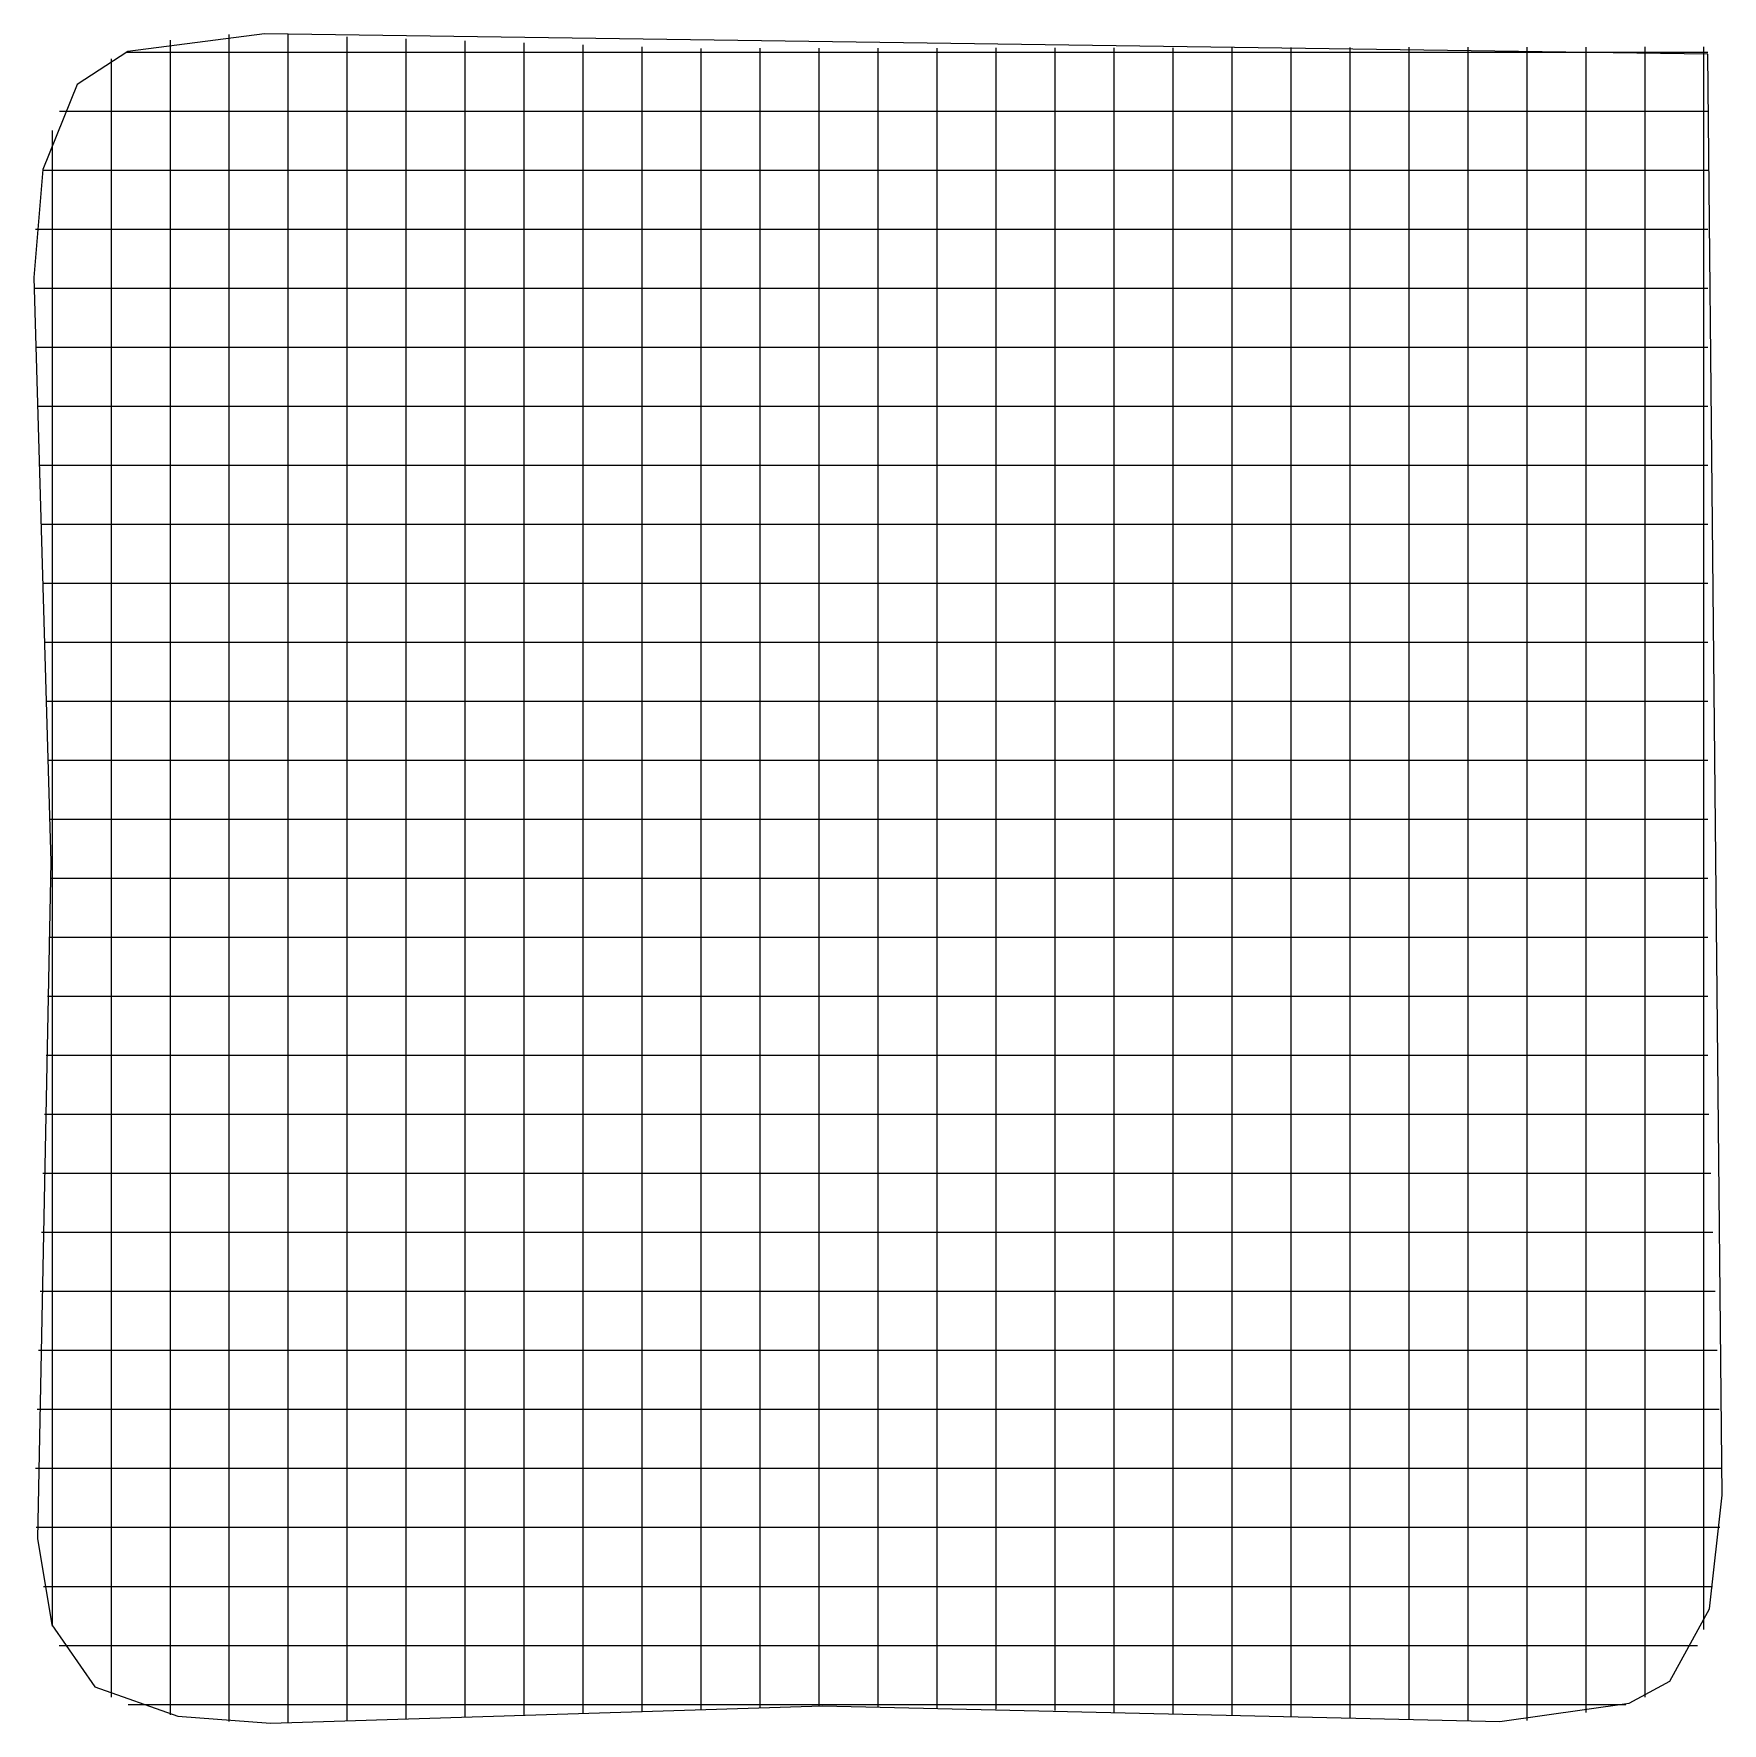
# Model space of a CAD drawing. Extents: x 0.4 to 14.7, y 0.4 to 14.7.
import ezdxf

# ---------------------------------------------------------------- set-up
doc = ezdxf.new("R2010")
doc.units = 0

msp = doc.modelspace()

# ---------------------------------------------------------------- linework, layer by layer
for p, q in [((2.389768, 14.748619), (1.233778, 14.597985)), ((2.389768, 14.748619), (1.233778, 14.597985)), ((14.62622, 14.57607), (2.389768, 14.748619)), ((14.62622, 14.57607), (2.389768, 14.748619)), ((1.592849, 14.513065), (1.592849, 14.695)), ((2.092849, 14.743), (2.092849, 14.743606)), ((2.092849, 14.561065), (2.092849, 14.743)), ((2.592849, 14.560065), (2.592849, 14.742)), ((3.092849, 14.542065), (3.092849, 14.724)), ((3.592849, 14.525065), (3.592849, 14.707)), ((4.092849, 14.689394), (4.092849, 14.69)), ((4.092849, 14.507458), (4.092849, 14.689394)), ((4.592849, 14.490065), (4.592849, 14.672)), ((5.092849, 14.473065), (5.092849, 14.655)), ((5.592849, 14.455065), (5.592849, 14.637)), ((6.092849, 14.443065), (6.092849, 14.625)), ((6.592849, 14.444065), (6.592849, 14.626)), ((7.092849, 14.445065), (7.092849, 14.627)), ((7.592849, 14.446065), (7.592849, 14.628)), ((8.092849, 14.446065), (8.092849, 14.628)), ((8.592849, 14.447065), (8.592849, 14.629)), ((9.092849, 14.448065), (9.092849, 14.63)), ((9.592849, 14.448065), (9.592849, 14.63)), ((10.092849, 14.449065), (10.092849, 14.631)), ((10.592849, 14.450065), (10.592849, 14.632)), ((11.092849, 14.451065), (11.092849, 14.633)), ((11.592849, 14.451065), (11.592849, 14.633)), ((12.092849, 14.452065), (12.092849, 14.634)), ((12.592849, 14.453065), (12.592849, 14.635)), ((13.092849, 14.635394), (13.092849, 14.636)), ((13.092849, 14.454065), (13.092849, 14.635394)), ((13.592849, 14.454065), (13.592849, 14.636)), ((14.092849, 14.455065), (14.092849, 14.637)), ((14.592849, 14.456065), (14.592849, 14.638)), ((1.233778, 14.597985), (0.801946, 14.318386)), ((1.233778, 14.597985), (0.801946, 14.318386)), ((1.092849, 14.536394), (1.092849, 14.537)), ((1.092849, 14.354458), (1.092849, 14.536394)), ((1.221, 14.592238), (1.402935, 14.592238)), ((1.221, 14.592238), (1.402935, 14.592238)), ((1.402935, 14.592238), (1.601677, 14.592238)), ((1.592849, 14.004994), (1.592849, 14.513065)), ((1.601677, 14.592238), (1.719742, 14.592238)), ((1.719742, 14.592238), (2.629419, 14.592238)), ((2.092849, 14.011277), (2.092849, 14.561065)), ((2.592849, 14.007129), (2.592849, 14.560065)), ((2.629419, 14.592238), (3.219742, 14.592238)), ((3.092849, 14.00251), (3.092849, 14.542065)), ((3.219742, 14.592238), (3.401677, 14.592238)), ((3.401677, 14.592238), (3.519742, 14.592238)), ((3.519742, 14.592238), (4.429419, 14.592238)), ((3.592849, 13.998497), (3.592849, 14.525065)), ((4.092849, 13.993484), (4.092849, 14.507458)), ((4.429419, 14.592238), (5.019742, 14.592238)), ((4.592849, 13.989471), (4.592849, 14.490065)), ((5.019742, 14.592238), (5.201677, 14.592238)), ((5.092849, 13.985458), (5.092849, 14.473065)), ((5.201677, 14.592238), (5.319742, 14.592238)), ((5.319742, 14.592238), (5.834013, 14.592238)), ((5.834013, 14.592238), (6.015948, 14.592238)), ((6.015948, 14.592238), (6.606271, 14.592238)), ((6.606271, 14.592238), (7.515948, 14.592238)), ((7.515948, 14.592238), (7.634013, 14.592238)), ((7.634013, 14.592238), (7.815948, 14.592238)), ((7.815948, 14.592238), (8.406271, 14.592238)), ((8.406271, 14.592238), (9.315948, 14.592238)), ((9.315948, 14.592238), (9.434013, 14.592238)), ((9.434013, 14.592238), (9.615948, 14.592238)), ((9.615948, 14.592238), (10.206271, 14.592238)), ((10.206271, 14.592238), (11.115948, 14.592238)), ((11.115948, 14.592238), (11.234013, 14.592238)), ((11.234013, 14.592238), (11.415948, 14.592238)), ((11.415948, 14.592238), (12.006271, 14.592238)), ((12.006271, 14.592238), (12.915948, 14.592238)), ((12.915948, 14.592238), (13.034013, 14.592238)), ((13.034013, 14.592238), (13.215948, 14.592238)), ((13.215948, 14.592238), (13.806271, 14.592238)), ((13.806271, 14.592238), (14.507935, 14.592238)), ((14.507935, 14.592238), (14.626, 14.592238)), ((14.747306, 2.365927), (14.62622, 14.57607)), ((14.747306, 2.365927), (14.62622, 14.57607)), ((0.801946, 14.318386), (0.512197, 13.598613)), ((0.801946, 14.318386), (0.512197, 13.598613)), ((1.092849, 13.9676), (1.092849, 14.354458)), ((5.592849, 13.980839), (5.592849, 14.455065)), ((6.092849, 13.979858), (6.092849, 14.443065)), ((6.592849, 13.986368), (6.592849, 14.444065)), ((7.092849, 13.993271), (7.092849, 14.445065)), ((7.592849, 13.992303), (7.592849, 14.446065)), ((8.092849, 13.987581), (8.092849, 14.446065)), ((8.592849, 13.983465), (8.592849, 14.447065)), ((9.092849, 13.979348), (9.092849, 14.448065)), ((9.592849, 13.974626), (9.592849, 14.448065)), ((10.092849, 13.97051), (10.092849, 14.449065)), ((10.592849, 13.966394), (10.592849, 14.450065)), ((11.092849, 13.962277), (11.092849, 14.451065)), ((11.592849, 13.957555), (11.592849, 14.451065)), ((12.092849, 13.953439), (12.092849, 14.452065)), ((12.592849, 13.949323), (12.592849, 14.453065)), ((13.092849, 13.949929), (13.092849, 14.454065)), ((13.592849, 13.97669), (13.592849, 14.454065)), ((14.092849, 14.028852), (14.092849, 14.455065)), ((14.592849, 14.254568), (14.592849, 14.456065)), ((14.592849, 14.136897), (14.592849, 14.254568)), ((0.654, 14.092238), (0.835935, 14.092238)), ((0.654, 14.092238), (0.835935, 14.092238)), ((0.835935, 14.092238), (1.257819, 14.092238)), ((1.257819, 14.092238), (2.167497, 14.092238)), ((2.167497, 14.092238), (2.285561, 14.092238)), ((2.285561, 14.092238), (2.467497, 14.092238)), ((2.467497, 14.092238), (3.057819, 14.092238)), ((3.057819, 14.092238), (3.967497, 14.092238)), ((3.967497, 14.092238), (4.085561, 14.092238)), ((4.085561, 14.092238), (4.267497, 14.092238)), ((4.267497, 14.092238), (4.857819, 14.092238)), ((4.857819, 14.092238), (5.767497, 14.092238)), ((5.767497, 14.092238), (5.885561, 14.092238)), ((5.885561, 14.092238), (6.067497, 14.092238)), ((6.067497, 14.092238), (6.657819, 14.092238)), ((6.657819, 14.092238), (7.567497, 14.092238)), ((7.567497, 14.092238), (7.685561, 14.092238)), ((7.685561, 14.092238), (7.867497, 14.092238)), ((7.867497, 14.092238), (8.457819, 14.092238)), ((8.457819, 14.092238), (9.367497, 14.092238)), ((9.367497, 14.092238), (9.485561, 14.092238)), ((9.485561, 14.092238), (9.667497, 14.092238)), ((9.667497, 14.092238), (10.257819, 14.092238)), ((10.257819, 14.092238), (11.167497, 14.092238)), ((11.167497, 14.092238), (11.285561, 14.092238)), ((11.285561, 14.092238), (11.467497, 14.092238)), ((11.467497, 14.092238), (12.057819, 14.092238)), ((12.057819, 14.092238), (12.967497, 14.092238)), ((12.967497, 14.092238), (13.085561, 14.092238)), ((13.085561, 14.092238), (13.267497, 14.092238)), ((13.267497, 14.092238), (13.857819, 14.092238)), ((13.857819, 14.092238), (14.507935, 14.092238)), ((14.507935, 14.092238), (14.626, 14.092238)), ((14.592849, 13.227219), (14.592849, 14.136897)), ((0.592849, 13.899493), (0.592849, 13.929)), ((0.592849, 13.71752), (0.592849, 13.899493)), ((1.092849, 13.057923), (1.092849, 13.9676)), ((1.592849, 13.095316), (1.592849, 14.004994)), ((2.092849, 13.1016), (2.092849, 14.011277)), ((2.592849, 13.096845), (2.592849, 14.007129)), ((3.092849, 13.092832), (3.092849, 14.00251)), ((3.592849, 13.088819), (3.592849, 13.998497)), ((4.092849, 13.083806), (4.092849, 13.993484)), ((4.592849, 13.079794), (4.592849, 13.989471)), ((5.092849, 13.075781), (5.092849, 13.985458)), ((5.592849, 13.071161), (5.592849, 13.980839)), ((6.092849, 13.070181), (6.092849, 13.979858)), ((6.592849, 13.07669), (6.592849, 13.986368)), ((7.092849, 13.083594), (7.092849, 13.993271)), ((7.592849, 13.082019), (7.592849, 13.992303)), ((8.092849, 13.077903), (8.092849, 13.987581)), ((8.592849, 13.073787), (8.592849, 13.983465)), ((9.092849, 13.069671), (9.092849, 13.979348)), ((9.592849, 13.064948), (9.592849, 13.974626)), ((10.092849, 13.060832), (10.092849, 13.97051)), ((10.592849, 13.056716), (10.592849, 13.966394)), ((11.092849, 13.051994), (11.092849, 13.962277)), ((11.592849, 13.047877), (11.592849, 13.957555)), ((12.092849, 13.043761), (12.092849, 13.953439)), ((12.592849, 13.039645), (12.592849, 13.949323)), ((13.092849, 13.039645), (13.092849, 13.949929)), ((13.592849, 13.067013), (13.592849, 13.97669)), ((14.092849, 13.119174), (14.092849, 14.028852)), ((0.592849, 13.127226), (0.592849, 13.71752)), ((0.512197, 13.598613), (0.435252, 12.682504)), ((0.512197, 13.598613), (0.435252, 12.682504)), ((0.511, 13.592238), (0.692935, 13.592238)), ((0.511, 13.592238), (0.692935, 13.592238)), ((0.692935, 13.592238), (1.171097, 13.592238)), ((1.171097, 13.592238), (2.080774, 13.592238)), ((2.080774, 13.592238), (2.198839, 13.592238)), ((2.198839, 13.592238), (2.380774, 13.592238)), ((2.380774, 13.592238), (2.971097, 13.592238)), ((2.971097, 13.592238), (3.880774, 13.592238)), ((3.880774, 13.592238), (3.998839, 13.592238)), ((3.998839, 13.592238), (4.180774, 13.592238)), ((4.180774, 13.592238), (4.771097, 13.592238)), ((4.771097, 13.592238), (5.680774, 13.592238)), ((5.680774, 13.592238), (5.798839, 13.592238)), ((5.798839, 13.592238), (5.980774, 13.592238)), ((5.980774, 13.592238), (6.571097, 13.592238)), ((6.571097, 13.592238), (7.480774, 13.592238)), ((7.480774, 13.592238), (7.598839, 13.592238)), ((7.598839, 13.592238), (7.780774, 13.592238)), ((7.780774, 13.592238), (8.371097, 13.592238)), ((8.371097, 13.592238), (9.280774, 13.592238)), ((9.280774, 13.592238), (9.398839, 13.592238)), ((9.398839, 13.592238), (9.580774, 13.592238)), ((9.580774, 13.592238), (10.171097, 13.592238)), ((10.171097, 13.592238), (11.080774, 13.592238)), ((11.080774, 13.592238), (11.198839, 13.592238)), ((11.198839, 13.592238), (11.380774, 13.592238)), ((11.380774, 13.592238), (11.971097, 13.592238)), ((11.971097, 13.592238), (12.880774, 13.592238)), ((12.880774, 13.592238), (12.998839, 13.592238)), ((12.998839, 13.592238), (13.180774, 13.592238)), ((13.180774, 13.592238), (13.771097, 13.592238)), ((13.771097, 13.592238), (14.507935, 13.592238)), ((14.507935, 13.592238), (14.626, 13.592238)), ((14.592849, 12.636503), (14.592849, 13.227219)), ((0.451, 13.092238), (0.632935, 13.092238)), ((0.451, 13.092238), (0.632935, 13.092238)), ((0.592849, 12.217548), (0.592849, 13.127226)), ((0.632935, 13.092238), (1.13471, 13.092238)), ((1.092849, 12.939858), (1.092849, 13.057923)), ((1.13471, 13.092238), (2.044387, 13.092238)), ((1.592849, 12.977252), (1.592849, 13.095316)), ((2.044387, 13.092238), (2.162452, 13.092238)), ((2.092849, 12.983929), (2.092849, 13.1016)), ((2.162452, 13.092238), (2.344387, 13.092238)), ((2.344387, 13.092238), (2.93471, 13.092238)), ((2.592849, 12.978781), (2.592849, 13.096845)), ((2.93471, 13.092238), (3.844387, 13.092238)), ((3.092849, 12.974768), (3.092849, 13.092832)), ((3.592849, 12.970755), (3.592849, 13.088819)), ((3.844387, 13.092238), (3.962452, 13.092238)), ((3.962452, 13.092238), (4.144387, 13.092238)), ((4.092849, 12.966135), (4.092849, 13.083806)), ((4.144387, 13.092238), (4.73471, 13.092238)), ((4.592849, 12.961729), (4.592849, 13.079794)), ((4.73471, 13.092238), (5.644387, 13.092238)), ((5.092849, 12.957716), (5.092849, 13.075781)), ((5.592849, 12.953097), (5.592849, 13.071161)), ((5.644387, 13.092238), (5.762452, 13.092238)), ((5.762452, 13.092238), (5.944387, 13.092238)), ((5.944387, 13.092238), (6.53471, 13.092238)), ((6.092849, 12.952116), (6.092849, 13.070181)), ((6.53471, 13.092238), (7.444387, 13.092238)), ((6.592849, 12.959019), (6.592849, 13.07669)), ((7.092849, 12.965529), (7.092849, 13.083594)), ((7.444387, 13.092238), (7.562452, 13.092238)), ((7.562452, 13.092238), (7.744387, 13.092238)), ((7.592849, 12.963955), (7.592849, 13.082019)), ((7.744387, 13.092238), (8.33471, 13.092238)), ((8.092849, 12.959839), (8.092849, 13.077903)), ((8.33471, 13.092238), (9.244387, 13.092238)), ((8.592849, 12.955723), (8.592849, 13.073787)), ((9.092849, 12.951606), (9.092849, 13.069671)), ((9.244387, 13.092238), (9.362452, 13.092238)), ((9.362452, 13.092238), (9.544387, 13.092238)), ((9.544387, 13.092238), (10.13471, 13.092238)), ((9.592849, 12.946884), (9.592849, 13.064948)), ((10.092849, 12.942768), (10.092849, 13.060832)), ((10.13471, 13.092238), (11.044387, 13.092238)), ((10.592849, 12.938652), (10.592849, 13.056716)), ((11.044387, 13.092238), (11.162452, 13.092238)), ((11.092849, 12.933929), (11.092849, 13.051994)), ((11.162452, 13.092238), (11.344387, 13.092238)), ((11.344387, 13.092238), (11.93471, 13.092238)), ((11.592849, 12.929813), (11.592849, 13.047877)), ((11.93471, 13.092238), (12.844387, 13.092238)), ((12.092849, 12.925697), (12.092849, 13.043761)), ((12.592849, 12.921581), (12.592849, 13.039645)), ((12.844387, 13.092238), (12.962452, 13.092238)), ((12.962452, 13.092238), (13.144387, 13.092238)), ((13.092849, 12.921581), (13.092849, 13.039645)), ((13.144387, 13.092238), (13.73471, 13.092238)), ((13.592849, 12.948948), (13.592849, 13.067013)), ((13.73471, 13.092238), (14.507935, 13.092238)), ((14.092849, 13.00111), (14.092849, 13.119174)), ((14.507935, 13.092238), (14.626, 13.092238)), ((1.092849, 12.757923), (1.092849, 12.939858)), ((1.592849, 12.795316), (1.592849, 12.977252)), ((2.092849, 12.801994), (2.092849, 12.983929)), ((2.592849, 12.797452), (2.592849, 12.978781)), ((3.092849, 12.792832), (3.092849, 12.974768)), ((3.592849, 12.788819), (3.592849, 12.970755)), ((4.092849, 12.7842), (4.092849, 12.966135)), ((4.592849, 12.779794), (4.592849, 12.961729)), ((5.092849, 12.775781), (5.092849, 12.957716)), ((5.592849, 12.771161), (5.592849, 12.953097)), ((6.092849, 12.770181), (6.092849, 12.952116)), ((6.592849, 12.777084), (6.592849, 12.959019)), ((7.092849, 12.783594), (7.092849, 12.965529)), ((7.592849, 12.782626), (7.592849, 12.963955)), ((8.092849, 12.777903), (8.092849, 12.959839)), ((8.592849, 12.773787), (8.592849, 12.955723)), ((9.092849, 12.769671), (9.092849, 12.951606)), ((9.592849, 12.764948), (9.592849, 12.946884)), ((10.092849, 12.760832), (10.092849, 12.942768)), ((10.592849, 12.756716), (10.592849, 12.938652)), ((11.092849, 12.7526), (11.092849, 12.933929)), ((11.592849, 12.747877), (11.592849, 12.929813)), ((12.092849, 12.743761), (12.092849, 12.925697)), ((12.592849, 12.739645), (12.592849, 12.921581)), ((13.092849, 12.740252), (13.092849, 12.921581)), ((13.592849, 12.767013), (13.592849, 12.948948)), ((14.092849, 12.819174), (14.092849, 13.00111)), ((1.092849, 12.1676), (1.092849, 12.757923)), ((1.592849, 12.204994), (1.592849, 12.795316)), ((2.092849, 12.211277), (2.092849, 12.801994)), ((2.592849, 12.207129), (2.592849, 12.797452)), ((3.092849, 12.20251), (3.092849, 12.792832)), ((3.592849, 12.198497), (3.592849, 12.788819)), ((4.092849, 12.193484), (4.092849, 12.7842)), ((4.592849, 12.189471), (4.592849, 12.779794)), ((5.092849, 12.185458), (5.092849, 12.775781)), ((5.592849, 12.180839), (5.592849, 12.771161)), ((6.092849, 12.179858), (6.092849, 12.770181)), ((6.592849, 12.186368), (6.592849, 12.777084)), ((7.092849, 12.193271), (7.092849, 12.783594)), ((7.592849, 12.192303), (7.592849, 12.782626)), ((8.092849, 12.187581), (8.092849, 12.777903)), ((8.592849, 12.183465), (8.592849, 12.773787)), ((9.092849, 12.179348), (9.092849, 12.769671)), ((9.592849, 12.174626), (9.592849, 12.764948)), ((10.092849, 12.17051), (10.092849, 12.760832)), ((10.592849, 12.166394), (10.592849, 12.756716)), ((11.092849, 12.162277), (11.092849, 12.7526)), ((11.592849, 12.157555), (11.592849, 12.747877)), ((12.092849, 12.153439), (12.092849, 12.743761)), ((13.592849, 12.17669), (13.592849, 12.767013)), ((14.092849, 12.228852), (14.092849, 12.819174)), ((0.435252, 12.682504), (0.580047, 7.730902)), ((0.435252, 12.682504), (0.580047, 7.730902)), ((12.592849, 12.149323), (12.592849, 12.739645)), ((13.092849, 12.149929), (13.092849, 12.740252)), ((14.592849, 12.454568), (14.592849, 12.636503)), ((0.438, 12.592238), (0.619935, 12.592238)), ((0.438, 12.592238), (0.619935, 12.592238)), ((0.619935, 12.592238), (1.126826, 12.592238)), ((1.126826, 12.592238), (2.036503, 12.592238)), ((2.036503, 12.592238), (2.154568, 12.592238)), ((2.154568, 12.592238), (2.336503, 12.592238)), ((2.336503, 12.592238), (2.926826, 12.592238)), ((2.926826, 12.592238), (3.836503, 12.592238)), ((3.836503, 12.592238), (3.954568, 12.592238)), ((3.954568, 12.592238), (4.136503, 12.592238)), ((4.136503, 12.592238), (4.726826, 12.592238)), ((4.726826, 12.592238), (5.636503, 12.592238)), ((5.636503, 12.592238), (5.754568, 12.592238)), ((5.754568, 12.592238), (5.936503, 12.592238)), ((5.936503, 12.592238), (6.526826, 12.592238)), ((6.526826, 12.592238), (7.436503, 12.592238)), ((7.436503, 12.592238), (7.554568, 12.592238)), ((7.554568, 12.592238), (7.736503, 12.592238)), ((7.736503, 12.592238), (8.326826, 12.592238)), ((8.326826, 12.592238), (9.236503, 12.592238)), ((9.236503, 12.592238), (9.354568, 12.592238)), ((9.354568, 12.592238), (9.536503, 12.592238)), ((9.536503, 12.592238), (10.126826, 12.592238)), ((10.126826, 12.592238), (11.036503, 12.592238)), ((11.036503, 12.592238), (11.154568, 12.592238)), ((11.154568, 12.592238), (11.336503, 12.592238)), ((11.336503, 12.592238), (11.926826, 12.592238)), ((11.926826, 12.592238), (12.836503, 12.592238)), ((12.836503, 12.592238), (12.954568, 12.592238)), ((12.954568, 12.592238), (13.136503, 12.592238)), ((13.136503, 12.592238), (13.726826, 12.592238)), ((13.726826, 12.592238), (14.507935, 12.592238)), ((14.507935, 12.592238), (14.626, 12.592238)), ((14.592849, 12.336897), (14.592849, 12.454568)), ((14.592849, 11.427219), (14.592849, 12.336897)), ((0.592849, 12.099484), (0.592849, 12.217548)), ((1.592849, 11.295316), (1.592849, 12.204994)), ((2.092849, 11.3016), (2.092849, 12.211277)), ((2.592849, 11.296845), (2.592849, 12.207129)), ((3.092849, 11.292832), (3.092849, 12.20251)), ((3.592849, 11.288819), (3.592849, 12.198497)), ((4.092849, 11.283806), (4.092849, 12.193484)), ((4.592849, 11.279794), (4.592849, 12.189471)), ((5.092849, 11.275781), (5.092849, 12.185458)), ((5.592849, 11.271161), (5.592849, 12.180839)), ((6.092849, 11.270181), (6.092849, 12.179858)), ((6.592849, 11.27669), (6.592849, 12.186368)), ((7.092849, 11.283594), (7.092849, 12.193271)), ((7.592849, 11.282019), (7.592849, 12.192303)), ((8.092849, 11.277903), (8.092849, 12.187581)), ((8.592849, 11.273787), (8.592849, 12.183465)), ((9.092849, 11.269671), (9.092849, 12.179348)), ((9.592849, 11.264948), (9.592849, 12.174626)), ((10.092849, 11.260832), (10.092849, 12.17051)), ((13.592849, 11.267013), (13.592849, 12.17669)), ((14.092849, 11.319174), (14.092849, 12.228852)), ((0.453, 12.092238), (0.634935, 12.092238)), ((0.453, 12.092238), (0.634935, 12.092238)), ((0.592849, 11.917548), (0.592849, 12.099484)), ((0.634935, 12.092238), (1.135923, 12.092238)), ((1.092849, 11.257923), (1.092849, 12.1676)), ((1.135923, 12.092238), (2.0456, 12.092238)), ((2.0456, 12.092238), (2.163665, 12.092238)), ((2.163665, 12.092238), (2.3456, 12.092238)), ((2.3456, 12.092238), (2.935923, 12.092238)), ((2.935923, 12.092238), (3.8456, 12.092238)), ((3.8456, 12.092238), (3.963665, 12.092238)), ((3.963665, 12.092238), (4.1456, 12.092238)), ((4.1456, 12.092238), (4.735923, 12.092238)), ((4.735923, 12.092238), (5.6456, 12.092238)), ((5.6456, 12.092238), (5.763665, 12.092238)), ((5.763665, 12.092238), (5.9456, 12.092238)), ((5.9456, 12.092238), (6.535923, 12.092238)), ((6.535923, 12.092238), (7.4456, 12.092238)), ((7.4456, 12.092238), (7.563665, 12.092238)), ((7.563665, 12.092238), (7.7456, 12.092238)), ((7.7456, 12.092238), (8.335923, 12.092238)), ((8.335923, 12.092238), (9.2456, 12.092238)), ((9.2456, 12.092238), (9.363665, 12.092238)), ((9.363665, 12.092238), (9.5456, 12.092238)), ((9.5456, 12.092238), (10.135923, 12.092238)), ((10.135923, 12.092238), (11.0456, 12.092238)), ((10.592849, 11.256716), (10.592849, 12.166394)), ((11.0456, 12.092238), (11.163665, 12.092238)), ((11.092849, 11.251994), (11.092849, 12.162277)), ((11.163665, 12.092238), (11.3456, 12.092238)), ((11.3456, 12.092238), (11.935923, 12.092238)), ((11.592849, 11.247877), (11.592849, 12.157555)), ((11.935923, 12.092238), (12.8456, 12.092238)), ((12.092849, 11.243761), (12.092849, 12.153439)), ((12.592849, 11.239645), (12.592849, 12.149323)), ((12.8456, 12.092238), (12.963665, 12.092238)), ((12.963665, 12.092238), (13.1456, 12.092238)), ((13.092849, 11.239645), (13.092849, 12.149929)), ((13.1456, 12.092238), (13.735923, 12.092238)), ((13.735923, 12.092238), (14.507935, 12.092238)), ((14.507935, 12.092238), (14.626, 12.092238)), ((0.592849, 11.327226), (0.592849, 11.917548)), ((0.468, 11.592238), (0.649935, 11.592238)), ((0.468, 11.592238), (0.649935, 11.592238)), ((0.649935, 11.592238), (1.145019, 11.592238)), ((1.145019, 11.592238), (2.054697, 11.592238)), ((2.054697, 11.592238), (2.172761, 11.592238)), ((2.172761, 11.592238), (2.354697, 11.592238)), ((2.354697, 11.592238), (2.945019, 11.592238)), ((2.945019, 11.592238), (3.854697, 11.592238)), ((3.854697, 11.592238), (3.972761, 11.592238)), ((3.972761, 11.592238), (4.154697, 11.592238)), ((4.154697, 11.592238), (4.745019, 11.592238)), ((4.745019, 11.592238), (5.654697, 11.592238)), ((5.654697, 11.592238), (5.772761, 11.592238)), ((5.772761, 11.592238), (5.954697, 11.592238)), ((5.954697, 11.592238), (6.545019, 11.592238)), ((6.545019, 11.592238), (7.454697, 11.592238)), ((7.454697, 11.592238), (7.572761, 11.592238)), ((7.572761, 11.592238), (7.754697, 11.592238)), ((7.754697, 11.592238), (8.345019, 11.592238)), ((8.345019, 11.592238), (9.254697, 11.592238)), ((9.254697, 11.592238), (9.372761, 11.592238)), ((9.372761, 11.592238), (9.554697, 11.592238)), ((9.554697, 11.592238), (10.145019, 11.592238)), ((10.145019, 11.592238), (11.054697, 11.592238)), ((11.054697, 11.592238), (11.172761, 11.592238)), ((11.172761, 11.592238), (11.354697, 11.592238)), ((11.354697, 11.592238), (11.945019, 11.592238)), ((11.945019, 11.592238), (12.854697, 11.592238)), ((12.854697, 11.592238), (12.972761, 11.592238)), ((12.972761, 11.592238), (13.154697, 11.592238)), ((13.154697, 11.592238), (13.745019, 11.592238)), ((13.745019, 11.592238), (14.507935, 11.592238)), ((14.507935, 11.592238), (14.626, 11.592238)), ((0.592849, 10.417548), (0.592849, 11.327226)), ((14.092849, 11.20111), (14.092849, 11.319174)), ((14.592849, 10.836503), (14.592849, 11.427219)), ((1.092849, 11.139858), (1.092849, 11.257923)), ((1.592849, 11.177252), (1.592849, 11.295316)), ((1.592849, 10.995316), (1.592849, 11.177252)), ((2.092849, 11.183929), (2.092849, 11.3016)), ((2.092849, 11.001994), (2.092849, 11.183929)), ((2.592849, 11.178781), (2.592849, 11.296845)), ((2.592849, 10.997452), (2.592849, 11.178781)), ((3.092849, 11.174768), (3.092849, 11.292832)), ((3.092849, 10.992832), (3.092849, 11.174768)), ((3.592849, 11.170755), (3.592849, 11.288819)), ((3.592849, 10.988819), (3.592849, 11.170755)), ((4.092849, 11.166135), (4.092849, 11.283806)), ((4.592849, 11.161729), (4.592849, 11.279794)), ((5.092849, 11.157716), (5.092849, 11.275781)), ((5.592849, 11.153097), (5.592849, 11.271161)), ((6.092849, 11.152116), (6.092849, 11.270181)), ((6.592849, 11.159019), (6.592849, 11.27669)), ((7.092849, 11.165529), (7.092849, 11.283594)), ((7.592849, 11.163955), (7.592849, 11.282019)), ((8.092849, 11.159839), (8.092849, 11.277903)), ((8.592849, 11.155723), (8.592849, 11.273787)), ((9.092849, 11.151606), (9.092849, 11.269671)), ((9.592849, 11.146884), (9.592849, 11.264948)), ((10.092849, 11.142768), (10.092849, 11.260832)), ((10.592849, 11.138652), (10.592849, 11.256716)), ((11.092849, 11.133929), (11.092849, 11.251994)), ((11.592849, 11.129813), (11.592849, 11.247877)), ((12.092849, 11.125697), (12.092849, 11.243761)), ((12.592849, 11.121581), (12.592849, 11.239645)), ((13.092849, 11.121581), (13.092849, 11.239645)), ((13.592849, 11.148948), (13.592849, 11.267013)), ((14.092849, 11.019174), (14.092849, 11.20111)), ((0.484, 11.092238), (0.665935, 11.092238)), ((0.484, 11.092238), (0.665935, 11.092238)), ((0.665935, 11.092238), (1.154723, 11.092238)), ((1.092849, 10.957923), (1.092849, 11.139858)), ((1.154723, 11.092238), (2.0644, 11.092238)), ((2.0644, 11.092238), (2.182465, 11.092238)), ((2.182465, 11.092238), (2.3644, 11.092238)), ((2.3644, 11.092238), (2.954723, 11.092238)), ((2.954723, 11.092238), (3.8644, 11.092238)), ((3.8644, 11.092238), (3.982465, 11.092238)), ((3.982465, 11.092238), (4.1644, 11.092238)), ((4.092849, 10.9842), (4.092849, 11.166135)), ((4.1644, 11.092238), (4.754723, 11.092238)), ((4.592849, 10.979794), (4.592849, 11.161729)), ((4.754723, 11.092238), (5.6644, 11.092238)), ((5.092849, 10.975781), (5.092849, 11.157716)), ((5.592849, 10.971161), (5.592849, 11.153097)), ((5.6644, 11.092238), (5.782465, 11.092238)), ((5.782465, 11.092238), (5.9644, 11.092238)), ((5.9644, 11.092238), (6.554723, 11.092238)), ((6.092849, 10.970181), (6.092849, 11.152116)), ((6.554723, 11.092238), (7.4644, 11.092238)), ((6.592849, 10.977084), (6.592849, 11.159019)), ((7.092849, 10.983594), (7.092849, 11.165529)), ((7.4644, 11.092238), (7.582465, 11.092238)), ((7.582465, 11.092238), (7.7644, 11.092238)), ((7.592849, 10.982626), (7.592849, 11.163955)), ((7.7644, 11.092238), (8.354723, 11.092238)), ((8.092849, 10.977903), (8.092849, 11.159839)), ((8.354723, 11.092238), (9.2644, 11.092238)), ((8.592849, 10.973787), (8.592849, 11.155723)), ((9.092849, 10.969671), (9.092849, 11.151606)), ((9.2644, 11.092238), (9.382465, 11.092238)), ((9.382465, 11.092238), (9.5644, 11.092238)), ((9.5644, 11.092238), (10.154723, 11.092238)), ((9.592849, 10.964948), (9.592849, 11.146884)), ((10.092849, 10.960832), (10.092849, 11.142768)), ((10.154723, 11.092238), (11.0644, 11.092238)), ((10.592849, 10.956716), (10.592849, 11.138652)), ((11.0644, 11.092238), (11.182465, 11.092238)), ((11.092849, 10.9526), (11.092849, 11.133929)), ((11.182465, 11.092238), (11.3644, 11.092238)), ((11.3644, 11.092238), (11.954723, 11.092238)), ((11.592849, 10.947877), (11.592849, 11.129813)), ((11.954723, 11.092238), (12.8644, 11.092238)), ((12.092849, 10.943761), (12.092849, 11.125697)), ((12.592849, 10.939645), (12.592849, 11.121581)), ((12.8644, 11.092238), (12.982465, 11.092238)), ((12.982465, 11.092238), (13.1644, 11.092238)), ((13.092849, 10.940252), (13.092849, 11.121581)), ((13.1644, 11.092238), (13.754723, 11.092238)), ((13.592849, 10.967013), (13.592849, 11.148948)), ((13.754723, 11.092238), (14.507935, 11.092238)), ((14.507935, 11.092238), (14.626, 11.092238)), ((1.092849, 10.3676), (1.092849, 10.957923)), ((1.592849, 10.404994), (1.592849, 10.995316)), ((2.092849, 10.411277), (2.092849, 11.001994)), ((2.592849, 10.407129), (2.592849, 10.997452)), ((3.092849, 10.40251), (3.092849, 10.992832)), ((3.592849, 10.398497), (3.592849, 10.988819)), ((4.092849, 10.393484), (4.092849, 10.9842)), ((4.592849, 10.389471), (4.592849, 10.979794)), ((5.092849, 10.385458), (5.092849, 10.975781)), ((5.592849, 10.380839), (5.592849, 10.971161)), ((6.092849, 10.379858), (6.092849, 10.970181)), ((6.592849, 10.386368), (6.592849, 10.977084)), ((7.092849, 10.393271), (7.092849, 10.983594)), ((7.592849, 10.392303), (7.592849, 10.982626)), ((8.092849, 10.387581), (8.092849, 10.977903)), ((8.592849, 10.383465), (8.592849, 10.973787)), ((9.092849, 10.379348), (9.092849, 10.969671)), ((9.592849, 10.374626), (9.592849, 10.964948)), ((10.092849, 10.37051), (10.092849, 10.960832)), ((10.592849, 10.366394), (10.592849, 10.956716)), ((11.092849, 10.362277), (11.092849, 10.9526)), ((11.592849, 10.357555), (11.592849, 10.947877)), ((12.092849, 10.353439), (12.092849, 10.943761)), ((12.592849, 10.349323), (12.592849, 10.939645)), ((13.092849, 10.349929), (13.092849, 10.940252)), ((13.592849, 10.37669), (13.592849, 10.967013)), ((14.092849, 10.428852), (14.092849, 11.019174)), ((14.592849, 10.654568), (14.592849, 10.836503)), ((14.592849, 10.536897), (14.592849, 10.654568)), ((0.499, 10.592238), (0.680935, 10.592238)), ((0.499, 10.592238), (0.680935, 10.592238)), ((0.680935, 10.592238), (1.163819, 10.592238)), ((1.163819, 10.592238), (2.073497, 10.592238)), ((2.073497, 10.592238), (2.191561, 10.592238)), ((2.191561, 10.592238), (2.373497, 10.592238)), ((2.373497, 10.592238), (2.963819, 10.592238)), ((2.963819, 10.592238), (3.873497, 10.592238)), ((3.873497, 10.592238), (3.991561, 10.592238)), ((3.991561, 10.592238), (4.173497, 10.592238)), ((4.173497, 10.592238), (4.763819, 10.592238)), ((4.763819, 10.592238), (5.673497, 10.592238)), ((5.673497, 10.592238), (5.791561, 10.592238)), ((5.791561, 10.592238), (5.973497, 10.592238)), ((5.973497, 10.592238), (6.563819, 10.592238)), ((6.563819, 10.592238), (7.473497, 10.592238)), ((7.473497, 10.592238), (7.591561, 10.592238)), ((7.591561, 10.592238), (7.773497, 10.592238)), ((7.773497, 10.592238), (8.363819, 10.592238)), ((8.363819, 10.592238), (9.273497, 10.592238)), ((9.273497, 10.592238), (9.391561, 10.592238)), ((9.391561, 10.592238), (9.573497, 10.592238)), ((9.573497, 10.592238), (10.163819, 10.592238)), ((10.163819, 10.592238), (11.073497, 10.592238)), ((11.073497, 10.592238), (11.191561, 10.592238)), ((11.191561, 10.592238), (11.373497, 10.592238)), ((11.373497, 10.592238), (11.963819, 10.592238)), ((11.963819, 10.592238), (12.873497, 10.592238)), ((12.873497, 10.592238), (12.991561, 10.592238)), ((12.991561, 10.592238), (13.173497, 10.592238)), ((13.173497, 10.592238), (13.763819, 10.592238)), ((13.763819, 10.592238), (14.507935, 10.592238)), ((14.507935, 10.592238), (14.626, 10.592238)), ((14.592849, 9.627219), (14.592849, 10.536897)), ((0.592849, 10.299484), (0.592849, 10.417548)), ((1.092849, 9.457923), (1.092849, 10.3676)), ((1.592849, 9.495316), (1.592849, 10.404994)), ((2.092849, 9.5016), (2.092849, 10.411277)), ((2.592849, 9.496845), (2.592849, 10.407129)), ((3.092849, 9.492832), (3.092849, 10.40251)), ((3.592849, 9.488819), (3.592849, 10.398497)), ((4.092849, 9.483806), (4.092849, 10.393484)), ((4.592849, 9.479794), (4.592849, 10.389471)), ((5.092849, 9.475781), (5.092849, 10.385458)), ((5.592849, 9.471161), (5.592849, 10.380839)), ((6.092849, 9.470181), (6.092849, 10.379858)), ((6.592849, 9.47669), (6.592849, 10.386368)), ((7.092849, 9.483594), (7.092849, 10.393271)), ((7.592849, 9.482019), (7.592849, 10.392303)), ((8.092849, 9.477903), (8.092849, 10.387581)), ((8.592849, 9.473787), (8.592849, 10.383465)), ((9.092849, 9.469671), (9.092849, 10.379348)), ((9.592849, 9.464948), (9.592849, 10.374626)), ((10.092849, 9.460832), (10.092849, 10.37051)), ((10.592849, 9.456716), (10.592849, 10.366394)), ((11.092849, 9.451994), (11.092849, 10.362277)), ((11.592849, 9.447877), (11.592849, 10.357555)), ((12.092849, 9.443761), (12.092849, 10.353439)), ((12.592849, 9.439645), (12.592849, 10.349323)), ((13.092849, 9.439645), (13.092849, 10.349929)), ((13.592849, 9.467013), (13.592849, 10.37669)), ((14.092849, 9.519174), (14.092849, 10.428852)), ((0.592849, 10.117548), (0.592849, 10.299484)), ((0.514, 10.092238), (0.695935, 10.092238)), ((0.514, 10.092238), (0.695935, 10.092238)), ((0.592849, 9.527226), (0.592849, 10.117548)), ((0.695935, 10.092238), (1.172916, 10.092238)), ((1.172916, 10.092238), (2.082594, 10.092238)), ((2.082594, 10.092238), (2.200658, 10.092238)), ((2.200658, 10.092238), (2.382594, 10.092238)), ((2.382594, 10.092238), (2.972916, 10.092238)), ((2.972916, 10.092238), (3.882594, 10.092238)), ((3.882594, 10.092238), (4.000658, 10.092238)), ((4.000658, 10.092238), (4.182594, 10.092238)), ((4.182594, 10.092238), (4.772916, 10.092238)), ((4.772916, 10.092238), (5.682594, 10.092238)), ((5.682594, 10.092238), (5.800658, 10.092238)), ((5.800658, 10.092238), (5.982594, 10.092238)), ((5.982594, 10.092238), (6.572916, 10.092238)), ((6.572916, 10.092238), (7.482594, 10.092238)), ((7.482594, 10.092238), (7.600658, 10.092238)), ((7.600658, 10.092238), (7.782594, 10.092238)), ((7.782594, 10.092238), (8.372916, 10.092238)), ((8.372916, 10.092238), (9.282594, 10.092238)), ((9.282594, 10.092238), (9.400658, 10.092238)), ((9.400658, 10.092238), (9.582594, 10.092238)), ((9.582594, 10.092238), (10.172916, 10.092238)), ((10.172916, 10.092238), (11.082594, 10.092238)), ((11.082594, 10.092238), (11.200658, 10.092238)), ((11.200658, 10.092238), (11.382594, 10.092238)), ((11.382594, 10.092238), (11.972916, 10.092238)), ((11.972916, 10.092238), (12.882594, 10.092238)), ((12.882594, 10.092238), (13.000658, 10.092238)), ((13.000658, 10.092238), (13.182594, 10.092238)), ((13.182594, 10.092238), (13.772916, 10.092238)), ((13.772916, 10.092238), (14.507935, 10.092238)), ((14.507935, 10.092238), (14.626, 10.092238)), ((0.529, 9.592238), (0.710935, 9.592238)), ((0.529, 9.592238), (0.710935, 9.592238)), ((0.710935, 9.592238), (1.182013, 9.592238)), ((1.182013, 9.592238), (2.092297, 9.592238)), ((2.092297, 9.592238), (2.210361, 9.592238)), ((2.210361, 9.592238), (2.39169, 9.592238)), ((2.39169, 9.592238), (2.982013, 9.592238)), ((2.982013, 9.592238), (3.892297, 9.592238)), ((3.892297, 9.592238), (4.010361, 9.592238)), ((4.010361, 9.592238), (4.19169, 9.592238)), ((4.19169, 9.592238), (4.782013, 9.592238)), ((4.782013, 9.592238), (5.692297, 9.592238)), ((5.692297, 9.592238), (5.810361, 9.592238)), ((5.810361, 9.592238), (5.99169, 9.592238)), ((5.99169, 9.592238), (6.582013, 9.592238)), ((6.582013, 9.592238), (7.492297, 9.592238)), ((7.492297, 9.592238), (7.610361, 9.592238)), ((7.610361, 9.592238), (7.79169, 9.592238)), ((7.79169, 9.592238), (8.382013, 9.592238)), ((8.382013, 9.592238), (9.292297, 9.592238)), ((9.292297, 9.592238), (9.410361, 9.592238)), ((9.410361, 9.592238), (9.59169, 9.592238)), ((9.59169, 9.592238), (10.182013, 9.592238)), ((10.182013, 9.592238), (11.092297, 9.592238)), ((11.092297, 9.592238), (11.210361, 9.592238)), ((11.210361, 9.592238), (11.39169, 9.592238)), ((11.39169, 9.592238), (11.982013, 9.592238)), ((11.982013, 9.592238), (12.892297, 9.592238)), ((12.892297, 9.592238), (13.010361, 9.592238)), ((13.010361, 9.592238), (13.19169, 9.592238)), ((13.19169, 9.592238), (13.782013, 9.592238)), ((13.782013, 9.592238), (14.507935, 9.592238)), ((14.507935, 9.592238), (14.626, 9.592238)), ((14.592849, 9.036503), (14.592849, 9.627219)), ((0.592849, 8.617548), (0.592849, 9.527226)), ((1.092849, 9.339858), (1.092849, 9.457923)), ((1.592849, 9.377252), (1.592849, 9.495316)), ((2.092849, 9.383929), (2.092849, 9.5016)), ((2.592849, 9.378781), (2.592849, 9.496845)), ((3.092849, 9.374768), (3.092849, 9.492832)), ((3.592849, 9.370755), (3.592849, 9.488819)), ((4.092849, 9.366135), (4.092849, 9.483806)), ((4.592849, 9.361729), (4.592849, 9.479794)), ((5.092849, 9.357716), (5.092849, 9.475781)), ((5.592849, 9.353097), (5.592849, 9.471161)), ((6.092849, 9.352116), (6.092849, 9.470181)), ((6.592849, 9.359019), (6.592849, 9.47669)), ((7.092849, 9.365529), (7.092849, 9.483594)), ((7.592849, 9.363955), (7.592849, 9.482019)), ((8.092849, 9.359839), (8.092849, 9.477903)), ((8.592849, 9.355723), (8.592849, 9.473787)), ((9.092849, 9.351606), (9.092849, 9.469671)), ((9.592849, 9.346884), (9.592849, 9.464948)), ((10.092849, 9.342768), (10.092849, 9.460832)), ((10.592849, 9.338652), (10.592849, 9.456716)), ((11.092849, 9.333929), (11.092849, 9.451994)), ((13.592849, 9.348948), (13.592849, 9.467013)), ((14.092849, 9.40111), (14.092849, 9.519174)), ((1.092849, 9.157923), (1.092849, 9.339858)), ((1.592849, 9.195316), (1.592849, 9.377252)), ((2.092849, 9.201994), (2.092849, 9.383929)), ((2.592849, 9.197452), (2.592849, 9.378781)), ((3.092849, 9.192832), (3.092849, 9.374768)), ((3.592849, 9.188819), (3.592849, 9.370755)), ((4.092849, 9.1842), (4.092849, 9.366135)), ((4.592849, 9.179794), (4.592849, 9.361729)), ((5.092849, 9.175781), (5.092849, 9.357716)), ((5.592849, 9.171161), (5.592849, 9.353097)), ((6.092849, 9.170181), (6.092849, 9.352116)), ((6.592849, 9.177084), (6.592849, 9.359019)), ((7.092849, 9.183594), (7.092849, 9.365529)), ((7.592849, 9.182626), (7.592849, 9.363955)), ((8.092849, 9.177903), (8.092849, 9.359839)), ((8.592849, 9.173787), (8.592849, 9.355723)), ((9.092849, 9.169671), (9.092849, 9.351606)), ((9.592849, 9.164948), (9.592849, 9.346884)), ((10.092849, 9.160832), (10.092849, 9.342768)), ((10.592849, 9.156716), (10.592849, 9.338652)), ((11.092849, 9.1526), (11.092849, 9.333929)), ((11.592849, 9.329813), (11.592849, 9.447877)), ((11.592849, 9.147877), (11.592849, 9.329813)), ((12.092849, 9.325697), (12.092849, 9.443761)), ((12.092849, 9.143761), (12.092849, 9.325697)), ((12.592849, 9.321581), (12.592849, 9.439645)), ((12.592849, 9.139645), (12.592849, 9.321581)), ((13.092849, 9.321581), (13.092849, 9.439645)), ((13.092849, 9.140252), (13.092849, 9.321581)), ((13.592849, 9.167013), (13.592849, 9.348948)), ((14.092849, 9.219174), (14.092849, 9.40111)), ((1.592849, 8.604994), (1.592849, 9.195316)), ((2.092849, 8.611277), (2.092849, 9.201994)), ((2.592849, 8.607129), (2.592849, 9.197452)), ((3.092849, 8.60251), (3.092849, 9.192832)), ((3.592849, 8.598497), (3.592849, 9.188819)), ((4.092849, 8.593484), (4.092849, 9.1842)), ((4.592849, 8.589471), (4.592849, 9.179794)), ((5.092849, 8.585458), (5.092849, 9.175781)), ((5.592849, 8.580839), (5.592849, 9.171161)), ((6.092849, 8.579858), (6.092849, 9.170181)), ((6.592849, 8.586368), (6.592849, 9.177084)), ((7.092849, 8.593271), (7.092849, 9.183594)), ((7.592849, 8.592303), (7.592849, 9.182626)), ((8.092849, 8.587581), (8.092849, 9.177903)), ((8.592849, 8.583465), (8.592849, 9.173787)), ((9.092849, 8.579348), (9.092849, 9.169671)), ((9.592849, 8.574626), (9.592849, 9.164948)), ((13.592849, 8.57669), (13.592849, 9.167013)), ((14.092849, 8.628852), (14.092849, 9.219174)), ((0.545, 9.092238), (0.726935, 9.092238)), ((0.545, 9.092238), (0.726935, 9.092238)), ((0.726935, 9.092238), (1.191716, 9.092238)), ((1.092849, 8.5676), (1.092849, 9.157923)), ((1.191716, 9.092238), (2.101394, 9.092238)), ((2.101394, 9.092238), (2.219458, 9.092238)), ((2.219458, 9.092238), (2.401394, 9.092238)), ((2.401394, 9.092238), (2.991716, 9.092238)), ((2.991716, 9.092238), (3.901394, 9.092238)), ((3.901394, 9.092238), (4.019458, 9.092238)), ((4.019458, 9.092238), (4.201394, 9.092238)), ((4.201394, 9.092238), (4.791716, 9.092238)), ((4.791716, 9.092238), (5.701394, 9.092238)), ((5.701394, 9.092238), (5.819458, 9.092238)), ((5.819458, 9.092238), (6.001394, 9.092238)), ((6.001394, 9.092238), (6.591716, 9.092238)), ((6.591716, 9.092238), (7.501394, 9.092238)), ((7.501394, 9.092238), (7.619458, 9.092238)), ((7.619458, 9.092238), (7.801394, 9.092238)), ((7.801394, 9.092238), (8.391716, 9.092238)), ((8.391716, 9.092238), (9.301394, 9.092238)), ((9.301394, 9.092238), (9.419458, 9.092238)), ((9.419458, 9.092238), (9.601394, 9.092238)), ((9.601394, 9.092238), (10.191716, 9.092238)), ((10.092849, 8.57051), (10.092849, 9.160832)), ((10.191716, 9.092238), (11.101394, 9.092238)), ((10.592849, 8.566394), (10.592849, 9.156716)), ((11.092849, 8.562277), (11.092849, 9.1526)), ((11.101394, 9.092238), (11.219458, 9.092238)), ((11.219458, 9.092238), (11.401394, 9.092238)), ((11.401394, 9.092238), (11.991716, 9.092238)), ((11.592849, 8.557555), (11.592849, 9.147877)), ((11.991716, 9.092238), (12.901394, 9.092238)), ((12.092849, 8.553439), (12.092849, 9.143761)), ((12.592849, 8.549323), (12.592849, 9.139645)), ((12.901394, 9.092238), (13.019458, 9.092238)), ((13.019458, 9.092238), (13.201394, 9.092238)), ((13.092849, 8.549929), (13.092849, 9.140252)), ((13.201394, 9.092238), (13.791716, 9.092238)), ((13.791716, 9.092238), (14.507935, 9.092238)), ((14.507935, 9.092238), (14.626, 9.092238)), ((14.592849, 8.854568), (14.592849, 9.036503)), ((14.592849, 8.736897), (14.592849, 8.854568)), ((14.592849, 7.827219), (14.592849, 8.736897)), ((0.56, 8.592238), (0.741935, 8.592238)), ((0.56, 8.592238), (0.741935, 8.592238)), ((0.592849, 8.499484), (0.592849, 8.617548)), ((0.741935, 8.592238), (1.200813, 8.592238)), ((1.200813, 8.592238), (2.11049, 8.592238)), ((1.592849, 7.695316), (1.592849, 8.604994)), ((2.092849, 7.7016), (2.092849, 8.611277)), ((2.11049, 8.592238), (2.228555, 8.592238)), ((2.228555, 8.592238), (2.41049, 8.592238)), ((2.41049, 8.592238), (3.000813, 8.592238)), ((2.592849, 7.696845), (2.592849, 8.607129)), ((3.000813, 8.592238), (3.91049, 8.592238)), ((3.092849, 7.692832), (3.092849, 8.60251)), ((3.592849, 7.688819), (3.592849, 8.598497)), ((3.91049, 8.592238), (4.028555, 8.592238)), ((4.028555, 8.592238), (4.21049, 8.592238)), ((4.092849, 7.683806), (4.092849, 8.593484)), ((4.21049, 8.592238), (4.800813, 8.592238)), ((4.800813, 8.592238), (5.71049, 8.592238)), ((5.71049, 8.592238), (5.828555, 8.592238)), ((5.828555, 8.592238), (6.01049, 8.592238)), ((6.01049, 8.592238), (6.600813, 8.592238)), ((6.600813, 8.592238), (7.51049, 8.592238)), ((7.092849, 7.683594), (7.092849, 8.593271)), ((7.51049, 8.592238), (7.628555, 8.592238)), ((7.592849, 7.682019), (7.592849, 8.592303)), ((7.628555, 8.592238), (7.81049, 8.592238)), ((7.81049, 8.592238), (8.400813, 8.592238)), ((8.400813, 8.592238), (9.31049, 8.592238)), ((9.31049, 8.592238), (9.428555, 8.592238)), ((9.428555, 8.592238), (9.61049, 8.592238)), ((9.61049, 8.592238), (10.200813, 8.592238)), ((10.200813, 8.592238), (11.11049, 8.592238)), ((11.11049, 8.592238), (11.228555, 8.592238)), ((11.228555, 8.592238), (11.41049, 8.592238)), ((11.41049, 8.592238), (12.000813, 8.592238)), ((12.000813, 8.592238), (12.91049, 8.592238)), ((12.91049, 8.592238), (13.028555, 8.592238)), ((13.028555, 8.592238), (13.21049, 8.592238)), ((13.21049, 8.592238), (13.800813, 8.592238)), ((13.800813, 8.592238), (14.507935, 8.592238)), ((14.092849, 7.719174), (14.092849, 8.628852)), ((14.507935, 8.592238), (14.626, 8.592238)), ((0.592849, 8.317548), (0.592849, 8.499484)), ((1.092849, 7.657923), (1.092849, 8.5676)), ((4.592849, 7.679794), (4.592849, 8.589471)), ((5.092849, 7.675781), (5.092849, 8.585458)), ((5.592849, 7.671161), (5.592849, 8.580839)), ((6.092849, 7.670181), (6.092849, 8.579858)), ((6.592849, 7.67669), (6.592849, 8.586368)), ((8.092849, 7.677903), (8.092849, 8.587581)), ((8.592849, 7.673787), (8.592849, 8.583465)), ((9.092849, 7.669671), (9.092849, 8.579348)), ((9.592849, 7.664948), (9.592849, 8.574626)), ((10.092849, 7.660832), (10.092849, 8.57051)), ((10.592849, 7.656716), (10.592849, 8.566394)), ((11.092849, 7.651994), (11.092849, 8.562277)), ((11.592849, 7.647877), (11.592849, 8.557555)), ((12.092849, 7.643761), (12.092849, 8.553439)), ((12.592849, 7.639645), (12.592849, 8.549323)), ((13.092849, 7.639645), (13.092849, 8.549929)), ((13.592849, 7.667013), (13.592849, 8.57669)), ((0.592849, 7.727226), (0.592849, 8.317548)), ((0.575, 8.092238), (0.756935, 8.092238)), ((0.575, 8.092238), (0.756935, 8.092238)), ((0.756935, 8.092238), (1.20991, 8.092238)), ((1.20991, 8.092238), (2.120194, 8.092238)), ((2.120194, 8.092238), (2.238258, 8.092238)), ((2.238258, 8.092238), (2.419587, 8.092238)), ((2.419587, 8.092238), (3.00991, 8.092238)), ((3.00991, 8.092238), (3.920194, 8.092238)), ((3.920194, 8.092238), (4.038258, 8.092238)), ((4.038258, 8.092238), (4.219587, 8.092238)), ((4.219587, 8.092238), (4.80991, 8.092238)), ((4.80991, 8.092238), (5.720194, 8.092238)), ((5.720194, 8.092238), (5.838258, 8.092238)), ((5.838258, 8.092238), (6.019587, 8.092238)), ((6.019587, 8.092238), (6.60991, 8.092238)), ((6.60991, 8.092238), (7.520194, 8.092238)), ((7.520194, 8.092238), (7.638258, 8.092238)), ((7.638258, 8.092238), (7.819587, 8.092238)), ((7.819587, 8.092238), (8.40991, 8.092238)), ((8.40991, 8.092238), (9.320194, 8.092238)), ((9.320194, 8.092238), (9.438258, 8.092238)), ((9.438258, 8.092238), (9.619587, 8.092238)), ((9.619587, 8.092238), (10.20991, 8.092238)), ((10.20991, 8.092238), (11.120194, 8.092238)), ((11.120194, 8.092238), (11.238258, 8.092238)), ((11.238258, 8.092238), (11.419587, 8.092238)), ((11.419587, 8.092238), (12.00991, 8.092238)), ((12.00991, 8.092238), (12.920194, 8.092238)), ((12.920194, 8.092238), (13.038258, 8.092238)), ((13.038258, 8.092238), (13.219587, 8.092238)), ((13.219587, 8.092238), (13.80991, 8.092238)), ((13.80991, 8.092238), (14.507935, 8.092238)), ((14.507935, 8.092238), (14.626, 8.092238)), ((0.580047, 7.730902), (0.46819, 1.996461)), ((0.580047, 7.730902), (0.46819, 1.996461)), ((14.592849, 7.236503), (14.592849, 7.827219)), ((0.576, 7.592238), (0.576606, 7.592238)), ((0.576, 7.592238), (0.576606, 7.592238)), ((0.576606, 7.592238), (0.757935, 7.592238)), ((0.592849, 6.817548), (0.592849, 7.727226)), ((0.757935, 7.592238), (1.210516, 7.592238)), ((1.092849, 7.539858), (1.092849, 7.657923)), ((1.210516, 7.592238), (2.1208, 7.592238)), ((1.592849, 7.577252), (1.592849, 7.695316)), ((2.092849, 7.583929), (2.092849, 7.7016)), ((2.1208, 7.592238), (2.238865, 7.592238)), ((2.238865, 7.592238), (2.420194, 7.592238)), ((2.420194, 7.592238), (3.010516, 7.592238)), ((2.592849, 7.578781), (2.592849, 7.696845)), ((3.010516, 7.592238), (3.9208, 7.592238)), ((3.092849, 7.574768), (3.092849, 7.692832)), ((3.592849, 7.570755), (3.592849, 7.688819)), ((3.9208, 7.592238), (4.038865, 7.592238)), ((4.038865, 7.592238), (4.220194, 7.592238)), ((4.092849, 7.566135), (4.092849, 7.683806)), ((4.220194, 7.592238), (4.810516, 7.592238)), ((4.592849, 7.561729), (4.592849, 7.679794)), ((4.810516, 7.592238), (5.7208, 7.592238)), ((5.092849, 7.557716), (5.092849, 7.675781)), ((5.592849, 7.553097), (5.592849, 7.671161)), ((5.7208, 7.592238), (5.838865, 7.592238)), ((5.838865, 7.592238), (6.020194, 7.592238)), ((6.020194, 7.592238), (6.610516, 7.592238)), ((6.092849, 7.552116), (6.092849, 7.670181)), ((6.592849, 7.559019), (6.592849, 7.67669)), ((6.610516, 7.592238), (7.5208, 7.592238)), ((7.092849, 7.565529), (7.092849, 7.683594)), ((7.5208, 7.592238), (7.638865, 7.592238)), ((7.592849, 7.563955), (7.592849, 7.682019)), ((7.638865, 7.592238), (7.820194, 7.592238)), ((7.820194, 7.592238), (8.410516, 7.592238)), ((8.092849, 7.559839), (8.092849, 7.677903)), ((8.410516, 7.592238), (9.3208, 7.592238)), ((8.592849, 7.555723), (8.592849, 7.673787)), ((9.092849, 7.551606), (9.092849, 7.669671)), ((9.3208, 7.592238), (9.438865, 7.592238)), ((9.438865, 7.592238), (9.620194, 7.592238)), ((9.592849, 7.546884), (9.592849, 7.664948)), ((9.620194, 7.592238), (10.210516, 7.592238)), ((10.092849, 7.542768), (10.092849, 7.660832)), ((10.210516, 7.592238), (11.1208, 7.592238)), ((10.592849, 7.538652), (10.592849, 7.656716)), ((11.092849, 7.533929), (11.092849, 7.651994)), ((11.1208, 7.592238), (11.238865, 7.592238)), ((11.238865, 7.592238), (11.420194, 7.592238)), ((11.420194, 7.592238), (12.010516, 7.592238)), ((11.592849, 7.529813), (11.592849, 7.647877)), ((12.010516, 7.592238), (12.9208, 7.592238)), ((12.092849, 7.525697), (12.092849, 7.643761)), ((12.592849, 7.521581), (12.592849, 7.639645)), ((12.9208, 7.592238), (13.038865, 7.592238)), ((13.038865, 7.592238), (13.220194, 7.592238)), ((13.092849, 7.521581), (13.092849, 7.639645)), ((13.220194, 7.592238), (13.810516, 7.592238)), ((13.592849, 7.548948), (13.592849, 7.667013)), ((13.810516, 7.592238), (14.507935, 7.592238)), ((14.092849, 7.60111), (14.092849, 7.719174)), ((14.092849, 7.419174), (14.092849, 7.60111)), ((14.507935, 7.592238), (14.626, 7.592238)), ((1.092849, 7.357923), (1.092849, 7.539858)), ((1.592849, 7.395316), (1.592849, 7.577252)), ((2.092849, 7.401994), (2.092849, 7.583929)), ((2.592849, 7.397452), (2.592849, 7.578781)), ((3.092849, 7.392832), (3.092849, 7.574768)), ((3.592849, 7.388819), (3.592849, 7.570755)), ((4.092849, 7.3842), (4.092849, 7.566135)), ((4.592849, 7.379794), (4.592849, 7.561729)), ((5.092849, 7.375781), (5.092849, 7.557716)), ((5.592849, 7.371161), (5.592849, 7.553097)), ((6.092849, 7.370181), (6.092849, 7.552116)), ((6.592849, 7.377084), (6.592849, 7.559019)), ((7.092849, 7.383594), (7.092849, 7.565529)), ((7.592849, 7.382626), (7.592849, 7.563955)), ((8.092849, 7.377903), (8.092849, 7.559839)), ((8.592849, 7.373787), (8.592849, 7.555723)), ((9.092849, 7.369671), (9.092849, 7.551606)), ((9.592849, 7.364948), (9.592849, 7.546884)), ((10.092849, 7.360832), (10.092849, 7.542768)), ((10.592849, 7.356716), (10.592849, 7.538652)), ((11.092849, 7.3526), (11.092849, 7.533929)), ((11.592849, 7.347877), (11.592849, 7.529813)), ((12.092849, 7.343761), (12.092849, 7.525697)), ((12.592849, 7.339645), (12.592849, 7.521581)), ((13.092849, 7.340252), (13.092849, 7.521581)), ((13.592849, 7.367013), (13.592849, 7.548948)), ((1.092849, 6.7676), (1.092849, 7.357923)), ((1.592849, 6.804994), (1.592849, 7.395316)), ((2.092849, 6.811277), (2.092849, 7.401994)), ((2.592849, 6.807129), (2.592849, 7.397452)), ((3.092849, 6.80251), (3.092849, 7.392832)), ((3.592849, 6.798497), (3.592849, 7.388819)), ((4.092849, 6.793484), (4.092849, 7.3842)), ((4.592849, 6.789471), (4.592849, 7.379794)), ((5.092849, 6.785458), (5.092849, 7.375781)), ((5.592849, 6.780839), (5.592849, 7.371161)), ((6.092849, 6.779858), (6.092849, 7.370181)), ((6.592849, 6.786368), (6.592849, 7.377084)), ((7.092849, 6.793271), (7.092849, 7.383594)), ((7.592849, 6.792303), (7.592849, 7.382626)), ((8.092849, 6.787581), (8.092849, 7.377903)), ((8.592849, 6.783465), (8.592849, 7.373787)), ((9.092849, 6.779348), (9.092849, 7.369671)), ((9.592849, 6.774626), (9.592849, 7.364948)), ((10.092849, 6.77051), (10.092849, 7.360832)), ((10.592849, 6.766394), (10.592849, 7.356716)), ((11.092849, 6.762277), (11.092849, 7.3526)), ((11.592849, 6.757555), (11.592849, 7.347877)), ((12.092849, 6.753439), (12.092849, 7.343761)), ((12.592849, 6.749323), (12.592849, 7.339645)), ((13.092849, 6.749929), (13.092849, 7.340252)), ((13.592849, 6.77669), (13.592849, 7.367013)), ((14.092849, 6.828852), (14.092849, 7.419174)), ((14.592849, 7.054568), (14.592849, 7.236503)), ((0.564, 7.092238), (0.745935, 7.092238)), ((0.564, 7.092238), (0.745935, 7.092238)), ((0.745935, 7.092238), (1.203239, 7.092238)), ((1.203239, 7.092238), (2.112916, 7.092238)), ((2.112916, 7.092238), (2.230981, 7.092238)), ((2.230981, 7.092238), (2.412916, 7.092238)), ((2.412916, 7.092238), (3.003239, 7.092238)), ((3.003239, 7.092238), (3.912916, 7.092238)), ((3.912916, 7.092238), (4.030981, 7.092238)), ((4.030981, 7.092238), (4.212916, 7.092238)), ((4.212916, 7.092238), (4.803239, 7.092238)), ((4.803239, 7.092238), (5.712916, 7.092238)), ((5.712916, 7.092238), (5.830981, 7.092238)), ((5.830981, 7.092238), (6.012916, 7.092238)), ((6.012916, 7.092238), (6.603239, 7.092238)), ((6.603239, 7.092238), (7.512916, 7.092238)), ((7.512916, 7.092238), (7.630981, 7.092238)), ((7.630981, 7.092238), (7.812916, 7.092238)), ((7.812916, 7.092238), (8.403239, 7.092238)), ((8.403239, 7.092238), (9.312916, 7.092238)), ((9.312916, 7.092238), (9.430981, 7.092238)), ((9.430981, 7.092238), (9.612916, 7.092238)), ((9.612916, 7.092238), (10.203239, 7.092238)), ((10.203239, 7.092238), (11.112916, 7.092238)), ((11.112916, 7.092238), (11.230981, 7.092238)), ((11.230981, 7.092238), (11.412916, 7.092238)), ((11.412916, 7.092238), (12.003239, 7.092238)), ((12.003239, 7.092238), (12.912916, 7.092238)), ((12.912916, 7.092238), (13.030981, 7.092238)), ((13.030981, 7.092238), (13.212916, 7.092238)), ((13.212916, 7.092238), (13.803239, 7.092238)), ((13.803239, 7.092238), (14.507935, 7.092238)), ((14.507935, 7.092238), (14.626, 7.092238)), ((14.592849, 6.936897), (14.592849, 7.054568)), ((14.592849, 6.027219), (14.592849, 6.936897)), ((0.592849, 6.699484), (0.592849, 6.817548)), ((1.092849, 5.857923), (1.092849, 6.7676)), ((1.592849, 5.895316), (1.592849, 6.804994)), ((2.092849, 5.9016), (2.092849, 6.811277)), ((2.592849, 5.896845), (2.592849, 6.807129)), ((3.092849, 5.892832), (3.092849, 6.80251)), ((3.592849, 5.888819), (3.592849, 6.798497)), ((4.092849, 5.883806), (4.092849, 6.793484)), ((4.592849, 5.879794), (4.592849, 6.789471)), ((5.092849, 5.875781), (5.092849, 6.785458)), ((5.592849, 5.871161), (5.592849, 6.780839)), ((6.092849, 5.870181), (6.092849, 6.779858)), ((6.592849, 5.87669), (6.592849, 6.786368)), ((7.092849, 5.883594), (7.092849, 6.793271)), ((7.592849, 5.882019), (7.592849, 6.792303)), ((8.092849, 5.877903), (8.092849, 6.787581)), ((8.592849, 5.873787), (8.592849, 6.783465)), ((9.092849, 5.869671), (9.092849, 6.779348)), ((9.592849, 5.864948), (9.592849, 6.774626)), ((10.092849, 5.860832), (10.092849, 6.77051)), ((10.592849, 5.856716), (10.592849, 6.766394)), ((11.092849, 5.851994), (11.092849, 6.762277)), ((11.592849, 5.847877), (11.592849, 6.757555)), ((12.092849, 5.843761), (12.092849, 6.753439)), ((12.592849, 5.839645), (12.592849, 6.749323)), ((13.092849, 5.839645), (13.092849, 6.749929)), ((13.592849, 5.867013), (13.592849, 6.77669)), ((14.092849, 5.919174), (14.092849, 6.828852)), ((0.551, 6.592238), (0.732935, 6.592238)), ((0.551, 6.592238), (0.732935, 6.592238)), ((0.592849, 6.517548), (0.592849, 6.699484)), ((0.732935, 6.592238), (1.195355, 6.592238)), ((1.195355, 6.592238), (2.105032, 6.592238)), ((2.105032, 6.592238), (2.223097, 6.592238)), ((2.223097, 6.592238), (2.405032, 6.592238)), ((2.405032, 6.592238), (2.995355, 6.592238)), ((2.995355, 6.592238), (3.905032, 6.592238)), ((3.905032, 6.592238), (4.023097, 6.592238)), ((4.023097, 6.592238), (4.205032, 6.592238)), ((4.205032, 6.592238), (4.795355, 6.592238)), ((4.795355, 6.592238), (5.705032, 6.592238)), ((5.705032, 6.592238), (5.823097, 6.592238)), ((5.823097, 6.592238), (6.005032, 6.592238)), ((6.005032, 6.592238), (6.595355, 6.592238)), ((6.595355, 6.592238), (7.505032, 6.592238)), ((7.505032, 6.592238), (7.623097, 6.592238)), ((7.623097, 6.592238), (7.805032, 6.592238)), ((7.805032, 6.592238), (8.395355, 6.592238)), ((8.395355, 6.592238), (9.305032, 6.592238)), ((9.305032, 6.592238), (9.423097, 6.592238)), ((9.423097, 6.592238), (9.605032, 6.592238)), ((9.605032, 6.592238), (10.195355, 6.592238)), ((10.195355, 6.592238), (11.105032, 6.592238)), ((11.105032, 6.592238), (11.223097, 6.592238)), ((11.223097, 6.592238), (11.405032, 6.592238)), ((11.405032, 6.592238), (11.995355, 6.592238)), ((11.995355, 6.592238), (12.905032, 6.592238)), ((12.905032, 6.592238), (13.023097, 6.592238)), ((13.023097, 6.592238), (13.205032, 6.592238)), ((13.205032, 6.592238), (13.795355, 6.592238)), ((13.795355, 6.592238), (14.507935, 6.592238)), ((14.507935, 6.592238), (14.626, 6.592238)), ((0.592849, 5.927226), (0.592849, 6.517548)), ((0.539, 6.092238), (0.720935, 6.092238)), ((0.539, 6.092238), (0.720935, 6.092238)), ((0.720935, 6.092238), (1.188077, 6.092238)), ((1.188077, 6.092238), (2.097755, 6.092238)), ((2.097755, 6.092238), (2.215819, 6.092238)), ((2.215819, 6.092238), (2.397755, 6.092238)), ((2.397755, 6.092238), (2.988077, 6.092238)), ((2.988077, 6.092238), (3.897755, 6.092238)), ((3.897755, 6.092238), (4.015819, 6.092238)), ((4.015819, 6.092238), (4.197755, 6.092238)), ((4.197755, 6.092238), (4.788077, 6.092238)), ((4.788077, 6.092238), (5.697755, 6.092238)), ((5.697755, 6.092238), (5.815819, 6.092238)), ((5.815819, 6.092238), (5.997755, 6.092238)), ((5.997755, 6.092238), (6.588077, 6.092238)), ((6.588077, 6.092238), (7.497755, 6.092238)), ((7.497755, 6.092238), (7.615819, 6.092238)), ((7.615819, 6.092238), (7.797755, 6.092238)), ((7.797755, 6.092238), (8.388077, 6.092238)), ((8.388077, 6.092238), (9.297755, 6.092238)), ((9.297755, 6.092238), (9.415819, 6.092238)), ((9.415819, 6.092238), (9.597755, 6.092238)), ((9.597755, 6.092238), (10.188077, 6.092238)), ((10.188077, 6.092238), (11.097755, 6.092238)), ((11.097755, 6.092238), (11.215819, 6.092238)), ((11.215819, 6.092238), (11.397755, 6.092238)), ((11.397755, 6.092238), (11.988077, 6.092238)), ((11.988077, 6.092238), (12.897755, 6.092238)), ((12.897755, 6.092238), (13.015819, 6.092238)), ((13.015819, 6.092238), (13.197755, 6.092238)), ((13.197755, 6.092238), (13.788077, 6.092238)), ((13.788077, 6.092238), (14.507935, 6.092238)), ((14.507935, 6.092238), (14.626, 6.092238)), ((14.592849, 5.436503), (14.592849, 6.027219)), ((0.592849, 5.017548), (0.592849, 5.927226)), ((1.592849, 5.777252), (1.592849, 5.895316)), ((2.092849, 5.783929), (2.092849, 5.9016)), ((2.592849, 5.778781), (2.592849, 5.896845)), ((3.092849, 5.774768), (3.092849, 5.892832)), ((3.592849, 5.770755), (3.592849, 5.888819)), ((4.092849, 5.766135), (4.092849, 5.883806)), ((4.592849, 5.761729), (4.592849, 5.879794)), ((5.092849, 5.757716), (5.092849, 5.875781)), ((5.592849, 5.753097), (5.592849, 5.871161)), ((6.092849, 5.752116), (6.092849, 5.870181)), ((6.592849, 5.759019), (6.592849, 5.87669)), ((7.092849, 5.765529), (7.092849, 5.883594)), ((7.592849, 5.763955), (7.592849, 5.882019)), ((8.092849, 5.759839), (8.092849, 5.877903)), ((8.592849, 5.755723), (8.592849, 5.873787)), ((14.092849, 5.80111), (14.092849, 5.919174)), ((1.092849, 5.739858), (1.092849, 5.857923)), ((1.092849, 5.557923), (1.092849, 5.739858)), ((1.592849, 5.595316), (1.592849, 5.777252)), ((2.092849, 5.601994), (2.092849, 5.783929)), ((2.592849, 5.597452), (2.592849, 5.778781)), ((3.092849, 5.592832), (3.092849, 5.774768)), ((3.592849, 5.588819), (3.592849, 5.770755)), ((4.092849, 5.5842), (4.092849, 5.766135)), ((4.592849, 5.579794), (4.592849, 5.761729)), ((5.092849, 5.575781), (5.092849, 5.757716)), ((5.592849, 5.571161), (5.592849, 5.753097)), ((6.092849, 5.570181), (6.092849, 5.752116)), ((6.592849, 5.577084), (6.592849, 5.759019)), ((7.092849, 5.583594), (7.092849, 5.765529)), ((7.592849, 5.582626), (7.592849, 5.763955)), ((8.092849, 5.577903), (8.092849, 5.759839)), ((8.592849, 5.573787), (8.592849, 5.755723)), ((9.092849, 5.751606), (9.092849, 5.869671)), ((9.092849, 5.569671), (9.092849, 5.751606)), ((9.592849, 5.746884), (9.592849, 5.864948)), ((9.592849, 5.564948), (9.592849, 5.746884)), ((10.092849, 5.742768), (10.092849, 5.860832)), ((10.092849, 5.560832), (10.092849, 5.742768)), ((10.592849, 5.738652), (10.592849, 5.856716)), ((10.592849, 5.556716), (10.592849, 5.738652)), ((11.092849, 5.733929), (11.092849, 5.851994)), ((11.092849, 5.5526), (11.092849, 5.733929)), ((11.592849, 5.729813), (11.592849, 5.847877)), ((11.592849, 5.547877), (11.592849, 5.729813)), ((12.092849, 5.725697), (12.092849, 5.843761)), ((12.592849, 5.721581), (12.592849, 5.839645)), ((13.092849, 5.721581), (13.092849, 5.839645)), ((13.592849, 5.748948), (13.592849, 5.867013)), ((13.592849, 5.567013), (13.592849, 5.748948)), ((14.092849, 5.619174), (14.092849, 5.80111)), ((0.526, 5.592238), (0.707935, 5.592238)), ((0.526, 5.592238), (0.707935, 5.592238)), ((0.707935, 5.592238), (1.183342, 5.592238)), ((1.183342, 5.592238), (2.093019, 5.592238)), ((1.592849, 5.004994), (1.592849, 5.595316)), ((2.092849, 5.011277), (2.092849, 5.601994)), ((2.093019, 5.592238), (2.211084, 5.592238)), ((2.211084, 5.592238), (2.393019, 5.592238)), ((2.393019, 5.592238), (2.983342, 5.592238)), ((2.592849, 5.007129), (2.592849, 5.597452)), ((2.983342, 5.592238), (3.893019, 5.592238)), ((3.092849, 5.00251), (3.092849, 5.592832)), ((3.592849, 4.998497), (3.592849, 5.588819)), ((3.893019, 5.592238), (4.011084, 5.592238)), ((4.011084, 5.592238), (4.193019, 5.592238)), ((4.092849, 4.993484), (4.092849, 5.5842)), ((4.193019, 5.592238), (4.783342, 5.592238)), ((4.783342, 5.592238), (5.693019, 5.592238)), ((5.693019, 5.592238), (5.811084, 5.592238)), ((5.811084, 5.592238), (5.993019, 5.592238)), ((5.993019, 5.592238), (6.583342, 5.592238)), ((6.583342, 5.592238), (7.493019, 5.592238)), ((7.092849, 4.993271), (7.092849, 5.583594)), ((7.493019, 5.592238), (7.611084, 5.592238)), ((7.611084, 5.592238), (7.793019, 5.592238)), ((7.793019, 5.592238), (8.383342, 5.592238)), ((8.383342, 5.592238), (9.293019, 5.592238)), ((9.293019, 5.592238), (9.411084, 5.592238)), ((9.411084, 5.592238), (9.593019, 5.592238)), ((9.593019, 5.592238), (10.183342, 5.592238)), ((10.183342, 5.592238), (11.093019, 5.592238)), ((11.093019, 5.592238), (11.211084, 5.592238)), ((11.211084, 5.592238), (11.393019, 5.592238)), ((11.393019, 5.592238), (11.983342, 5.592238)), ((11.983342, 5.592238), (12.893019, 5.592238)), ((12.092849, 5.543761), (12.092849, 5.725697)), ((12.592849, 5.539645), (12.592849, 5.721581)), ((12.893019, 5.592238), (13.011084, 5.592238)), ((13.011084, 5.592238), (13.193019, 5.592238)), ((13.092849, 5.540252), (13.092849, 5.721581)), ((13.193019, 5.592238), (13.783342, 5.592238)), ((13.783342, 5.592238), (14.515935, 5.592238)), ((14.092849, 5.028852), (14.092849, 5.619174)), ((14.515935, 5.592238), (14.634, 5.592238)), ((1.092849, 4.9676), (1.092849, 5.557923)), ((4.592849, 4.989471), (4.592849, 5.579794)), ((5.092849, 4.985458), (5.092849, 5.575781)), ((5.592849, 4.980839), (5.592849, 5.571161)), ((6.092849, 4.979858), (6.092849, 5.570181)), ((6.592849, 4.986368), (6.592849, 5.577084)), ((7.592849, 4.992303), (7.592849, 5.582626)), ((8.092849, 4.987581), (8.092849, 5.577903)), ((8.592849, 4.983465), (8.592849, 5.573787)), ((9.092849, 4.979348), (9.092849, 5.569671)), ((9.592849, 4.974626), (9.592849, 5.564948)), ((10.092849, 4.97051), (10.092849, 5.560832)), ((10.592849, 4.966394), (10.592849, 5.556716)), ((11.092849, 4.962277), (11.092849, 5.5526)), ((11.592849, 4.957555), (11.592849, 5.547877)), ((12.092849, 4.953439), (12.092849, 5.543761)), ((12.592849, 4.949323), (12.592849, 5.539645)), ((13.092849, 4.949929), (13.092849, 5.540252)), ((13.592849, 4.97669), (13.592849, 5.567013)), ((14.592849, 5.254568), (14.592849, 5.436503)), ((14.592849, 5.136897), (14.592849, 5.254568)), ((0.513, 5.092238), (0.694935, 5.092238)), ((0.513, 5.092238), (0.694935, 5.092238)), ((0.592849, 4.899484), (0.592849, 5.017548)), ((0.694935, 5.092238), (1.182148, 5.092238)), ((1.182148, 5.092238), (2.092432, 5.092238)), ((2.092432, 5.092238), (2.210497, 5.092238)), ((2.092849, 4.1016), (2.092849, 5.011277)), ((2.210497, 5.092238), (2.391826, 5.092238)), ((2.391826, 5.092238), (2.982148, 5.092238)), ((2.982148, 5.092238), (3.892432, 5.092238)), ((3.892432, 5.092238), (4.010497, 5.092238)), ((4.010497, 5.092238), (4.191826, 5.092238)), ((4.191826, 5.092238), (4.782148, 5.092238)), ((4.782148, 5.092238), (5.692432, 5.092238)), ((5.692432, 5.092238), (5.810497, 5.092238)), ((5.810497, 5.092238), (5.991826, 5.092238)), ((5.991826, 5.092238), (6.582148, 5.092238)), ((6.582148, 5.092238), (7.492432, 5.092238)), ((7.492432, 5.092238), (7.610497, 5.092238)), ((7.610497, 5.092238), (7.791826, 5.092238)), ((7.791826, 5.092238), (8.382148, 5.092238)), ((8.382148, 5.092238), (9.292432, 5.092238)), ((9.292432, 5.092238), (9.410497, 5.092238)), ((9.410497, 5.092238), (9.591826, 5.092238)), ((9.591826, 5.092238), (10.182148, 5.092238)), ((10.182148, 5.092238), (11.092432, 5.092238)), ((11.092432, 5.092238), (11.210497, 5.092238)), ((11.210497, 5.092238), (11.391826, 5.092238)), ((11.391826, 5.092238), (11.982148, 5.092238)), ((11.982148, 5.092238), (12.892432, 5.092238)), ((12.892432, 5.092238), (13.010497, 5.092238)), ((13.010497, 5.092238), (13.191826, 5.092238)), ((13.191826, 5.092238), (13.782148, 5.092238)), ((13.782148, 5.092238), (14.532935, 5.092238)), ((14.092849, 4.119174), (14.092849, 5.028852)), ((14.532935, 5.092238), (14.651, 5.092238)), ((14.592849, 4.227219), (14.592849, 5.136897)), ((0.592849, 4.717548), (0.592849, 4.899484)), ((1.092849, 4.057923), (1.092849, 4.9676)), ((1.592849, 4.095316), (1.592849, 5.004994)), ((2.592849, 4.096845), (2.592849, 5.007129)), ((3.092849, 4.092832), (3.092849, 5.00251)), ((3.592849, 4.088819), (3.592849, 4.998497)), ((4.092849, 4.083806), (4.092849, 4.993484)), ((4.592849, 4.079794), (4.592849, 4.989471)), ((5.092849, 4.075781), (5.092849, 4.985458)), ((5.592849, 4.071161), (5.592849, 4.980839)), ((6.092849, 4.070181), (6.092849, 4.979858)), ((6.592849, 4.07669), (6.592849, 4.986368)), ((7.092849, 4.083594), (7.092849, 4.993271)), ((7.592849, 4.082019), (7.592849, 4.992303)), ((8.092849, 4.077903), (8.092849, 4.987581)), ((8.592849, 4.073787), (8.592849, 4.983465)), ((9.092849, 4.069671), (9.092849, 4.979348)), ((9.592849, 4.064948), (9.592849, 4.974626)), ((10.092849, 4.060832), (10.092849, 4.97051)), ((10.592849, 4.056716), (10.592849, 4.966394)), ((11.092849, 4.051994), (11.092849, 4.962277)), ((11.592849, 4.047877), (11.592849, 4.957555)), ((12.092849, 4.043761), (12.092849, 4.953439)), ((12.592849, 4.039645), (12.592849, 4.949323)), ((13.092849, 4.039645), (13.092849, 4.949929)), ((13.592849, 4.067013), (13.592849, 4.97669)), ((0.501, 4.592238), (0.682935, 4.592238)), ((0.501, 4.592238), (0.682935, 4.592238)), ((0.592849, 4.127226), (0.592849, 4.717548)), ((0.682935, 4.592238), (1.181955, 4.592238)), ((1.181955, 4.592238), (2.091632, 4.592238)), ((2.091632, 4.592238), (2.209697, 4.592238)), ((2.209697, 4.592238), (2.391632, 4.592238)), ((2.391632, 4.592238), (2.981955, 4.592238)), ((2.981955, 4.592238), (3.891632, 4.592238)), ((3.891632, 4.592238), (4.009697, 4.592238)), ((4.009697, 4.592238), (4.191632, 4.592238)), ((4.191632, 4.592238), (4.781955, 4.592238)), ((4.781955, 4.592238), (5.691632, 4.592238)), ((5.691632, 4.592238), (5.809697, 4.592238)), ((5.809697, 4.592238), (5.991632, 4.592238)), ((5.991632, 4.592238), (6.581955, 4.592238)), ((6.581955, 4.592238), (7.491632, 4.592238)), ((7.491632, 4.592238), (7.609697, 4.592238)), ((7.609697, 4.592238), (7.791632, 4.592238)), ((7.791632, 4.592238), (8.381955, 4.592238)), ((8.381955, 4.592238), (9.291632, 4.592238)), ((9.291632, 4.592238), (9.409697, 4.592238)), ((9.409697, 4.592238), (9.591632, 4.592238)), ((9.591632, 4.592238), (10.181955, 4.592238)), ((10.181955, 4.592238), (11.091632, 4.592238)), ((11.091632, 4.592238), (11.209697, 4.592238)), ((11.209697, 4.592238), (11.391632, 4.592238)), ((11.391632, 4.592238), (11.981955, 4.592238)), ((11.981955, 4.592238), (12.891632, 4.592238)), ((12.891632, 4.592238), (13.009697, 4.592238)), ((13.009697, 4.592238), (13.191632, 4.592238)), ((13.191632, 4.592238), (13.781955, 4.592238)), ((13.781955, 4.592238), (14.550935, 4.592238)), ((14.550935, 4.592238), (14.669, 4.592238)), ((14.592849, 3.636503), (14.592849, 4.227219)), ((0.488, 4.092238), (0.669935, 4.092238)), ((0.488, 4.092238), (0.669935, 4.092238)), ((0.592849, 3.217548), (0.592849, 4.127226)), ((0.669935, 4.092238), (1.181155, 4.092238)), ((1.092849, 3.939858), (1.092849, 4.057923)), ((1.181155, 4.092238), (2.090832, 4.092238)), ((1.592849, 3.977252), (1.592849, 4.095316)), ((2.090832, 4.092238), (2.208503, 4.092238)), ((2.092849, 3.983929), (2.092849, 4.1016)), ((2.208503, 4.092238), (2.390439, 4.092238)), ((2.390439, 4.092238), (2.981155, 4.092238)), ((2.592849, 3.978781), (2.592849, 4.096845)), ((2.981155, 4.092238), (3.890832, 4.092238)), ((3.092849, 3.974768), (3.092849, 4.092832)), ((3.592849, 3.970755), (3.592849, 4.088819)), ((3.890832, 4.092238), (4.008503, 4.092238)), ((4.008503, 4.092238), (4.190439, 4.092238)), ((4.092849, 3.966135), (4.092849, 4.083806)), ((4.190439, 4.092238), (4.781155, 4.092238)), ((4.592849, 3.961729), (4.592849, 4.079794)), ((4.781155, 4.092238), (5.690832, 4.092238)), ((5.092849, 3.957716), (5.092849, 4.075781)), ((5.592849, 3.953097), (5.592849, 4.071161)), ((5.690832, 4.092238), (5.808503, 4.092238)), ((5.808503, 4.092238), (5.990439, 4.092238)), ((5.990439, 4.092238), (6.581155, 4.092238)), ((6.092849, 3.952116), (6.092849, 4.070181)), ((6.581155, 4.092238), (7.490832, 4.092238)), ((6.592849, 3.959019), (6.592849, 4.07669)), ((7.092849, 3.965529), (7.092849, 4.083594)), ((7.490832, 4.092238), (7.608503, 4.092238)), ((7.592849, 3.963955), (7.592849, 4.082019)), ((7.608503, 4.092238), (7.790439, 4.092238)), ((7.790439, 4.092238), (8.381155, 4.092238)), ((8.092849, 3.959839), (8.092849, 4.077903)), ((8.381155, 4.092238), (9.290832, 4.092238)), ((8.592849, 3.955723), (8.592849, 4.073787)), ((9.092849, 3.951606), (9.092849, 4.069671)), ((9.290832, 4.092238), (9.408503, 4.092238)), ((9.408503, 4.092238), (9.590439, 4.092238)), ((9.590439, 4.092238), (10.181155, 4.092238)), ((9.592849, 3.946884), (9.592849, 4.064948)), ((10.092849, 3.942768), (10.092849, 4.060832)), ((10.181155, 4.092238), (11.090832, 4.092238)), ((10.592849, 3.938652), (10.592849, 4.056716)), ((11.090832, 4.092238), (11.208503, 4.092238)), ((11.092849, 3.933929), (11.092849, 4.051994)), ((11.208503, 4.092238), (11.390439, 4.092238)), ((11.390439, 4.092238), (11.981155, 4.092238)), ((11.592849, 3.929813), (11.592849, 4.047877)), ((11.981155, 4.092238), (12.890832, 4.092238)), ((12.092849, 3.925697), (12.092849, 4.043761)), ((12.592849, 3.921581), (12.592849, 4.039645)), ((12.890832, 4.092238), (13.008503, 4.092238)), ((13.008503, 4.092238), (13.190439, 4.092238)), ((13.092849, 3.921581), (13.092849, 4.039645)), ((13.190439, 4.092238), (13.781155, 4.092238)), ((13.592849, 3.948948), (13.592849, 4.067013)), ((13.781155, 4.092238), (14.568935, 4.092238)), ((14.092849, 4.00111), (14.092849, 4.119174)), ((14.568935, 4.092238), (14.687, 4.092238)), ((1.092849, 3.757923), (1.092849, 3.939858)), ((1.592849, 3.795316), (1.592849, 3.977252)), ((2.092849, 3.801994), (2.092849, 3.983929)), ((2.592849, 3.797452), (2.592849, 3.978781)), ((3.092849, 3.792832), (3.092849, 3.974768)), ((3.592849, 3.788819), (3.592849, 3.970755)), ((4.092849, 3.7842), (4.092849, 3.966135)), ((4.592849, 3.779794), (4.592849, 3.961729)), ((5.092849, 3.775781), (5.092849, 3.957716)), ((5.592849, 3.771161), (5.592849, 3.953097)), ((6.092849, 3.770181), (6.092849, 3.952116)), ((6.592849, 3.777084), (6.592849, 3.959019)), ((7.092849, 3.783594), (7.092849, 3.965529)), ((7.592849, 3.782626), (7.592849, 3.963955)), ((8.092849, 3.777903), (8.092849, 3.959839)), ((8.592849, 3.773787), (8.592849, 3.955723)), ((9.092849, 3.769671), (9.092849, 3.951606)), ((9.592849, 3.764948), (9.592849, 3.946884)), ((10.092849, 3.760832), (10.092849, 3.942768)), ((10.592849, 3.756716), (10.592849, 3.938652)), ((11.092849, 3.7526), (11.092849, 3.933929)), ((11.592849, 3.747877), (11.592849, 3.929813)), ((12.092849, 3.743761), (12.092849, 3.925697)), ((12.592849, 3.739645), (12.592849, 3.921581)), ((13.092849, 3.740252), (13.092849, 3.921581)), ((13.592849, 3.767013), (13.592849, 3.948948)), ((14.092849, 3.819174), (14.092849, 4.00111)), ((1.092849, 3.1676), (1.092849, 3.757923)), ((1.592849, 3.204994), (1.592849, 3.795316)), ((2.092849, 3.211277), (2.092849, 3.801994)), ((2.592849, 3.207129), (2.592849, 3.797452)), ((3.092849, 3.20251), (3.092849, 3.792832)), ((3.592849, 3.198497), (3.592849, 3.788819)), ((4.092849, 3.193484), (4.092849, 3.7842)), ((4.592849, 3.189471), (4.592849, 3.779794)), ((5.092849, 3.185458), (5.092849, 3.775781)), ((5.592849, 3.180839), (5.592849, 3.771161)), ((6.092849, 3.179858), (6.092849, 3.770181)), ((6.592849, 3.186368), (6.592849, 3.777084)), ((7.092849, 3.193271), (7.092849, 3.783594)), ((7.592849, 3.192303), (7.592849, 3.782626)), ((8.092849, 3.187581), (8.092849, 3.777903)), ((8.592849, 3.183465), (8.592849, 3.773787)), ((9.092849, 3.179348), (9.092849, 3.769671)), ((9.592849, 3.174626), (9.592849, 3.764948)), ((10.092849, 3.17051), (10.092849, 3.760832)), ((10.592849, 3.166394), (10.592849, 3.756716)), ((11.092849, 3.162277), (11.092849, 3.7526)), ((11.592849, 3.157555), (11.592849, 3.747877)), ((12.092849, 3.153439), (12.092849, 3.743761)), ((12.592849, 3.149323), (12.592849, 3.739645)), ((13.092849, 3.149929), (13.092849, 3.740252)), ((13.592849, 3.17669), (13.592849, 3.767013)), ((14.092849, 3.228852), (14.092849, 3.819174)), ((0.476, 3.592238), (0.657935, 3.592238)), ((0.476, 3.592238), (0.657935, 3.592238)), ((0.657935, 3.592238), (1.180568, 3.592238)), ((1.180568, 3.592238), (2.090245, 3.592238)), ((2.090245, 3.592238), (2.20831, 3.592238)), ((2.20831, 3.592238), (2.390245, 3.592238)), ((2.390245, 3.592238), (2.980568, 3.592238)), ((2.980568, 3.592238), (3.890245, 3.592238)), ((3.890245, 3.592238), (4.00831, 3.592238)), ((4.00831, 3.592238), (4.190245, 3.592238)), ((4.190245, 3.592238), (4.780568, 3.592238)), ((4.780568, 3.592238), (5.690245, 3.592238)), ((5.690245, 3.592238), (5.80831, 3.592238)), ((5.80831, 3.592238), (5.990245, 3.592238)), ((5.990245, 3.592238), (6.580568, 3.592238)), ((6.580568, 3.592238), (7.490245, 3.592238)), ((7.490245, 3.592238), (7.60831, 3.592238)), ((7.60831, 3.592238), (7.790245, 3.592238)), ((7.790245, 3.592238), (8.380568, 3.592238)), ((8.380568, 3.592238), (9.290245, 3.592238)), ((9.290245, 3.592238), (9.40831, 3.592238)), ((9.40831, 3.592238), (9.590245, 3.592238)), ((9.590245, 3.592238), (10.180568, 3.592238)), ((10.180568, 3.592238), (11.090245, 3.592238)), ((11.090245, 3.592238), (11.20831, 3.592238)), ((11.20831, 3.592238), (11.390245, 3.592238)), ((11.390245, 3.592238), (11.980568, 3.592238)), ((11.980568, 3.592238), (12.890245, 3.592238)), ((12.890245, 3.592238), (13.00831, 3.592238)), ((13.00831, 3.592238), (13.190245, 3.592238)), ((13.190245, 3.592238), (13.780568, 3.592238)), ((13.780568, 3.592238), (14.585935, 3.592238)), ((14.585935, 3.592238), (14.704, 3.592238)), ((14.592849, 3.454568), (14.592849, 3.636503)), ((14.592849, 3.336897), (14.592849, 3.454568)), ((14.592849, 2.427219), (14.592849, 3.336897)), ((0.592849, 3.099484), (0.592849, 3.217548)), ((1.092849, 2.257923), (1.092849, 3.1676)), ((1.592849, 2.295316), (1.592849, 3.204994)), ((2.092849, 2.3016), (2.092849, 3.211277)), ((2.592849, 2.296845), (2.592849, 3.207129)), ((3.092849, 2.292832), (3.092849, 3.20251)), ((3.592849, 2.288819), (3.592849, 3.198497)), ((4.092849, 2.283806), (4.092849, 3.193484)), ((4.592849, 2.279794), (4.592849, 3.189471)), ((5.092849, 2.275781), (5.092849, 3.185458)), ((5.592849, 2.271161), (5.592849, 3.180839)), ((6.092849, 2.270181), (6.092849, 3.179858)), ((6.592849, 2.27669), (6.592849, 3.186368)), ((7.092849, 2.283594), (7.092849, 3.193271)), ((7.592849, 2.282019), (7.592849, 3.192303)), ((8.092849, 2.277903), (8.092849, 3.187581)), ((8.592849, 2.273787), (8.592849, 3.183465)), ((9.092849, 2.269671), (9.092849, 3.179348)), ((9.592849, 2.264948), (9.592849, 3.174626)), ((10.092849, 2.260832), (10.092849, 3.17051)), ((10.592849, 2.256716), (10.592849, 3.166394)), ((11.092849, 2.251994), (11.092849, 3.162277)), ((11.592849, 2.247877), (11.592849, 3.157555)), ((12.092849, 2.243761), (12.092849, 3.153439)), ((13.092849, 2.239645), (13.092849, 3.149929)), ((13.592849, 2.267013), (13.592849, 3.17669)), ((14.092849, 2.319174), (14.092849, 3.228852)), ((0.463, 3.092238), (0.644935, 3.092238)), ((0.463, 3.092238), (0.644935, 3.092238)), ((0.592849, 2.917548), (0.592849, 3.099484)), ((0.644935, 3.092238), (1.179768, 3.092238)), ((1.179768, 3.092238), (2.089445, 3.092238)), ((2.089445, 3.092238), (2.20751, 3.092238)), ((2.20751, 3.092238), (2.389445, 3.092238)), ((2.389445, 3.092238), (2.979768, 3.092238)), ((2.979768, 3.092238), (3.889445, 3.092238)), ((3.889445, 3.092238), (4.00751, 3.092238)), ((4.00751, 3.092238), (4.189445, 3.092238)), ((4.189445, 3.092238), (4.779768, 3.092238)), ((4.779768, 3.092238), (5.689445, 3.092238)), ((5.689445, 3.092238), (5.80751, 3.092238)), ((5.80751, 3.092238), (5.989445, 3.092238)), ((5.989445, 3.092238), (6.579768, 3.092238)), ((6.579768, 3.092238), (7.489445, 3.092238)), ((7.489445, 3.092238), (7.60751, 3.092238)), ((7.60751, 3.092238), (7.789445, 3.092238)), ((7.789445, 3.092238), (8.379768, 3.092238)), ((8.379768, 3.092238), (9.289445, 3.092238)), ((9.289445, 3.092238), (9.40751, 3.092238)), ((9.40751, 3.092238), (9.589445, 3.092238)), ((9.589445, 3.092238), (10.179768, 3.092238)), ((10.179768, 3.092238), (11.089445, 3.092238)), ((11.089445, 3.092238), (11.20751, 3.092238)), ((11.20751, 3.092238), (11.389445, 3.092238)), ((11.389445, 3.092238), (11.979768, 3.092238)), ((11.979768, 3.092238), (12.889445, 3.092238)), ((12.592849, 2.239645), (12.592849, 3.149323)), ((12.889445, 3.092238), (13.00751, 3.092238)), ((13.00751, 3.092238), (13.189445, 3.092238)), ((13.189445, 3.092238), (13.779768, 3.092238)), ((13.779768, 3.092238), (14.603935, 3.092238)), ((14.603935, 3.092238), (14.722, 3.092238)), ((0.592849, 2.327226), (0.592849, 2.917548)), ((0.45, 2.592238), (0.631935, 2.592238)), ((0.45, 2.592238), (0.631935, 2.592238)), ((0.631935, 2.592238), (1.178574, 2.592238)), ((1.178574, 2.592238), (2.088858, 2.592238)), ((2.088858, 2.592238), (2.206923, 2.592238)), ((2.206923, 2.592238), (2.388252, 2.592238)), ((2.388252, 2.592238), (2.978574, 2.592238)), ((2.978574, 2.592238), (3.888858, 2.592238)), ((3.888858, 2.592238), (4.006923, 2.592238)), ((4.006923, 2.592238), (4.188252, 2.592238)), ((4.188252, 2.592238), (4.778574, 2.592238)), ((4.778574, 2.592238), (5.688858, 2.592238)), ((5.688858, 2.592238), (5.806923, 2.592238)), ((5.806923, 2.592238), (5.988252, 2.592238)), ((5.988252, 2.592238), (6.578574, 2.592238)), ((6.578574, 2.592238), (7.488858, 2.592238)), ((7.488858, 2.592238), (7.606923, 2.592238)), ((7.606923, 2.592238), (7.788252, 2.592238)), ((7.788252, 2.592238), (8.378574, 2.592238)), ((8.378574, 2.592238), (9.288858, 2.592238)), ((9.288858, 2.592238), (9.406923, 2.592238)), ((9.406923, 2.592238), (9.588252, 2.592238)), ((9.588252, 2.592238), (10.178574, 2.592238)), ((10.178574, 2.592238), (11.088858, 2.592238)), ((11.088858, 2.592238), (11.206923, 2.592238)), ((11.206923, 2.592238), (11.388252, 2.592238)), ((11.388252, 2.592238), (11.978574, 2.592238)), ((11.978574, 2.592238), (12.888858, 2.592238)), ((12.888858, 2.592238), (13.006923, 2.592238)), ((13.006923, 2.592238), (13.188252, 2.592238)), ((13.188252, 2.592238), (13.778574, 2.592238)), ((13.778574, 2.592238), (14.620935, 2.592238)), ((14.620935, 2.592238), (14.739, 2.592238)), ((0.592849, 1.417592), (0.592849, 2.327226)), ((1.592849, 2.177252), (1.592849, 2.295316)), ((2.092849, 2.183929), (2.092849, 2.3016)), ((2.592849, 2.178781), (2.592849, 2.296845)), ((3.092849, 2.174768), (3.092849, 2.292832)), ((14.092849, 2.20111), (14.092849, 2.319174)), ((14.592849, 1.836503), (14.592849, 2.427219)), ((14.639841, 1.400962), (14.747306, 2.365927)), ((14.639841, 1.400962), (14.747306, 2.365927)), ((1.092849, 2.139858), (1.092849, 2.257923)), ((1.592849, 1.995316), (1.592849, 2.177252)), ((2.092849, 2.001994), (2.092849, 2.183929)), ((2.592849, 1.997452), (2.592849, 2.178781)), ((3.092849, 1.992832), (3.092849, 2.174768)), ((3.592849, 2.170755), (3.592849, 2.288819)), ((3.592849, 1.988819), (3.592849, 2.170755)), ((4.092849, 2.166135), (4.092849, 2.283806)), ((4.092849, 1.9842), (4.092849, 2.166135)), ((4.592849, 2.161729), (4.592849, 2.279794)), ((4.592849, 1.979794), (4.592849, 2.161729)), ((5.092849, 2.157716), (5.092849, 2.275781)), ((5.092849, 1.975781), (5.092849, 2.157716)), ((5.592849, 2.153097), (5.592849, 2.271161)), ((5.592849, 1.971161), (5.592849, 2.153097)), ((6.092849, 2.152116), (6.092849, 2.270181)), ((6.092849, 1.970181), (6.092849, 2.152116)), ((6.592849, 2.159019), (6.592849, 2.27669)), ((6.592849, 1.977084), (6.592849, 2.159019)), ((7.092849, 2.165529), (7.092849, 2.283594)), ((7.092849, 1.983594), (7.092849, 2.165529)), ((7.592849, 2.163955), (7.592849, 2.282019)), ((7.592849, 1.982626), (7.592849, 2.163955)), ((8.092849, 2.159839), (8.092849, 2.277903)), ((8.092849, 1.977903), (8.092849, 2.159839)), ((8.592849, 2.155723), (8.592849, 2.273787)), ((8.592849, 1.973787), (8.592849, 2.155723)), ((9.092849, 2.151606), (9.092849, 2.269671)), ((9.092849, 1.969671), (9.092849, 2.151606)), ((9.592849, 2.146884), (9.592849, 2.264948)), ((10.092849, 2.142768), (10.092849, 2.260832)), ((10.592849, 2.138652), (10.592849, 2.256716)), ((11.092849, 2.133929), (11.092849, 2.251994)), ((11.592849, 2.129813), (11.592849, 2.247877)), ((12.092849, 2.125697), (12.092849, 2.243761)), ((12.592849, 2.121581), (12.592849, 2.239645)), ((13.092849, 2.121581), (13.092849, 2.239645)), ((13.592849, 2.148948), (13.592849, 2.267013)), ((13.592849, 1.967013), (13.592849, 2.148948)), ((14.092849, 2.019174), (14.092849, 2.20111)), ((0.456, 2.092238), (0.637935, 2.092238)), ((0.456, 2.092238), (0.637935, 2.092238)), ((0.637935, 2.092238), (1.177884, 2.092238)), ((1.092849, 1.957923), (1.092849, 2.139858)), ((1.177884, 2.092238), (2.087561, 2.092238)), ((2.087561, 2.092238), (2.205626, 2.092238)), ((2.205626, 2.092238), (2.387561, 2.092238)), ((2.387561, 2.092238), (2.977884, 2.092238)), ((2.977884, 2.092238), (3.887561, 2.092238)), ((3.887561, 2.092238), (4.005626, 2.092238)), ((4.005626, 2.092238), (4.187561, 2.092238)), ((4.187561, 2.092238), (4.777884, 2.092238)), ((4.777884, 2.092238), (5.687561, 2.092238)), ((5.687561, 2.092238), (5.805626, 2.092238)), ((5.805626, 2.092238), (5.987561, 2.092238)), ((5.987561, 2.092238), (6.577884, 2.092238)), ((6.577884, 2.092238), (7.487561, 2.092238)), ((7.487561, 2.092238), (7.605626, 2.092238)), ((7.605626, 2.092238), (7.787561, 2.092238)), ((7.787561, 2.092238), (8.377884, 2.092238)), ((8.377884, 2.092238), (9.287561, 2.092238)), ((9.287561, 2.092238), (9.405626, 2.092238)), ((9.405626, 2.092238), (9.587561, 2.092238)), ((9.587561, 2.092238), (10.177884, 2.092238)), ((9.592849, 1.964948), (9.592849, 2.146884)), ((10.092849, 1.960832), (10.092849, 2.142768)), ((10.177884, 2.092238), (11.087561, 2.092238)), ((10.592849, 1.956716), (10.592849, 2.138652)), ((11.087561, 2.092238), (11.205626, 2.092238)), ((11.092849, 1.9526), (11.092849, 2.133929)), ((11.205626, 2.092238), (11.387561, 2.092238)), ((11.387561, 2.092238), (11.977884, 2.092238)), ((11.592849, 1.947877), (11.592849, 2.129813)), ((11.977884, 2.092238), (12.887561, 2.092238)), ((12.092849, 1.943761), (12.092849, 2.125697)), ((12.592849, 1.939645), (12.592849, 2.121581)), ((12.887561, 2.092238), (13.005626, 2.092238)), ((13.005626, 2.092238), (13.187561, 2.092238)), ((13.092849, 1.940252), (13.092849, 2.121581)), ((13.187561, 2.092238), (13.777884, 2.092238)), ((13.777884, 2.092238), (14.609935, 2.092238)), ((14.092849, 1.428852), (14.092849, 2.019174)), ((14.609935, 2.092238), (14.728, 2.092238)), ((0.46819, 1.996461), (0.588383, 1.266476)), ((0.46819, 1.996461), (0.588383, 1.266476)), ((1.092849, 1.3676), (1.092849, 1.957923)), ((1.592849, 1.404994), (1.592849, 1.995316)), ((2.092849, 1.411277), (2.092849, 2.001994)), ((2.592849, 1.407129), (2.592849, 1.997452)), ((3.092849, 1.40251), (3.092849, 1.992832)), ((3.592849, 1.398497), (3.592849, 1.988819)), ((4.092849, 1.393484), (4.092849, 1.9842)), ((4.592849, 1.389471), (4.592849, 1.979794)), ((5.092849, 1.385458), (5.092849, 1.975781)), ((5.592849, 1.380839), (5.592849, 1.971161)), ((6.092849, 1.379858), (6.092849, 1.970181)), ((6.592849, 1.386368), (6.592849, 1.977084)), ((7.092849, 1.393271), (7.092849, 1.983594)), ((7.592849, 1.392303), (7.592849, 1.982626)), ((8.092849, 1.387581), (8.092849, 1.977903)), ((8.592849, 1.383465), (8.592849, 1.973787)), ((9.092849, 1.379348), (9.092849, 1.969671)), ((9.592849, 1.374626), (9.592849, 1.964948)), ((10.092849, 1.37051), (10.092849, 1.960832)), ((10.592849, 1.366394), (10.592849, 1.956716)), ((11.092849, 1.362277), (11.092849, 1.9526)), ((11.592849, 1.357555), (11.592849, 1.947877)), ((12.092849, 1.353439), (12.092849, 1.943761)), ((12.592849, 1.349323), (12.592849, 1.939645)), ((13.092849, 1.349929), (13.092849, 1.940252)), ((13.592849, 1.37669), (13.592849, 1.967013)), ((14.592849, 1.654568), (14.592849, 1.836503)), ((0.519, 1.592238), (0.700935, 1.592238)), ((0.519, 1.592238), (0.700935, 1.592238)), ((0.700935, 1.592238), (1.190903, 1.592238)), ((1.190903, 1.592238), (2.100581, 1.592238)), ((2.100581, 1.592238), (2.218645, 1.592238)), ((2.218645, 1.592238), (2.400581, 1.592238)), ((2.400581, 1.592238), (2.990903, 1.592238)), ((2.990903, 1.592238), (3.900581, 1.592238)), ((3.900581, 1.592238), (4.018645, 1.592238)), ((4.018645, 1.592238), (4.200581, 1.592238)), ((4.200581, 1.592238), (4.790903, 1.592238)), ((4.790903, 1.592238), (5.700581, 1.592238)), ((5.700581, 1.592238), (5.818645, 1.592238)), ((5.818645, 1.592238), (6.000581, 1.592238)), ((6.000581, 1.592238), (6.590903, 1.592238)), ((6.590903, 1.592238), (7.500581, 1.592238)), ((7.500581, 1.592238), (7.618645, 1.592238)), ((7.618645, 1.592238), (7.800581, 1.592238)), ((7.800581, 1.592238), (8.390903, 1.592238)), ((8.390903, 1.592238), (9.300581, 1.592238)), ((9.300581, 1.592238), (9.418645, 1.592238)), ((9.418645, 1.592238), (9.600581, 1.592238)), ((9.600581, 1.592238), (10.190903, 1.592238)), ((10.190903, 1.592238), (11.100581, 1.592238)), ((11.100581, 1.592238), (11.218645, 1.592238)), ((11.218645, 1.592238), (11.400581, 1.592238)), ((11.400581, 1.592238), (11.990903, 1.592238)), ((11.990903, 1.592238), (12.900581, 1.592238)), ((12.900581, 1.592238), (13.018645, 1.592238)), ((13.018645, 1.592238), (13.200581, 1.592238)), ((13.200581, 1.592238), (13.790903, 1.592238)), ((13.790903, 1.592238), (14.545935, 1.592238)), ((14.545935, 1.592238), (14.664, 1.592238)), ((14.592849, 1.344065), (14.592849, 1.654568)), ((0.592849, 1.299469), (0.592849, 1.417592)), ((0.592849, 1.254), (0.592849, 1.299469)), ((0.592849, 1.254), (0.592849, 1.299469)), ((1.092849, 0.772065), (1.092849, 1.3676)), ((1.592849, 0.622065), (1.592849, 1.404994)), ((2.092849, 0.564065), (2.092849, 1.411277)), ((2.592849, 0.555065), (2.592849, 1.407129)), ((3.092849, 0.571065), (3.092849, 1.40251)), ((3.592849, 0.587065), (3.592849, 1.398497)), ((4.092849, 0.602065), (4.092849, 1.393484)), ((4.592849, 0.618065), (4.592849, 1.389471)), ((5.092849, 0.634065), (5.092849, 1.385458)), ((5.592849, 0.650065), (5.592849, 1.380839)), ((6.092849, 0.666065), (6.092849, 1.379858)), ((6.592849, 0.681065), (6.592849, 1.386368)), ((7.092849, 0.697065), (7.092849, 1.393271)), ((7.592849, 0.693065), (7.592849, 1.392303)), ((8.092849, 0.681065), (8.092849, 1.387581)), ((8.592849, 0.669065), (8.592849, 1.383465)), ((9.092849, 0.657065), (9.092849, 1.379348)), ((9.592849, 0.645065), (9.592849, 1.374626)), ((10.092849, 0.633065), (10.092849, 1.37051)), ((10.592849, 0.621065), (10.592849, 1.366394)), ((11.092849, 0.609065), (11.092849, 1.362277)), ((11.592849, 0.597065), (11.592849, 1.357555)), ((12.092849, 0.585065), (12.092849, 1.353439)), ((12.592849, 0.573065), (12.592849, 1.349323)), ((13.092849, 0.573065), (13.092849, 1.349929)), ((13.592849, 0.641065), (13.592849, 1.37669)), ((14.092849, 0.772065), (14.092849, 1.428852)), ((14.302785, 0.789977), (14.639841, 1.400962)), ((14.302785, 0.789977), (14.639841, 1.400962)), ((14.592849, 1.226), (14.592849, 1.344065)), ((14.592849, 1.226), (14.592849, 1.344065)), ((0.588383, 1.266476), (0.952191, 0.73967)), ((0.588383, 1.266476), (0.952191, 0.73967)), ((0.651, 1.092238), (0.832935, 1.092238)), ((0.651, 1.092238), (0.832935, 1.092238)), ((0.832935, 1.092238), (1.220974, 1.092238)), ((1.220974, 1.092238), (2.131258, 1.092238)), ((2.131258, 1.092238), (2.249323, 1.092238)), ((2.249323, 1.092238), (2.430652, 1.092238)), ((2.430652, 1.092238), (3.020974, 1.092238)), ((3.020974, 1.092238), (3.931258, 1.092238)), ((3.931258, 1.092238), (4.049323, 1.092238)), ((4.049323, 1.092238), (4.230652, 1.092238)), ((4.230652, 1.092238), (4.820974, 1.092238)), ((4.820974, 1.092238), (5.731258, 1.092238)), ((5.731258, 1.092238), (5.849323, 1.092238)), ((5.849323, 1.092238), (6.030652, 1.092238)), ((6.030652, 1.092238), (6.620974, 1.092238)), ((6.620974, 1.092238), (7.531258, 1.092238)), ((7.531258, 1.092238), (7.649323, 1.092238)), ((7.649323, 1.092238), (7.830652, 1.092238)), ((7.830652, 1.092238), (8.420974, 1.092238)), ((8.420974, 1.092238), (9.331258, 1.092238)), ((9.331258, 1.092238), (9.449323, 1.092238)), ((9.449323, 1.092238), (9.630652, 1.092238)), ((9.630652, 1.092238), (10.220974, 1.092238)), ((10.220974, 1.092238), (11.131258, 1.092238)), ((11.131258, 1.092238), (11.249323, 1.092238)), ((11.249323, 1.092238), (11.430652, 1.092238)), ((11.430652, 1.092238), (12.020974, 1.092238)), ((12.020974, 1.092238), (12.931258, 1.092238)), ((12.931258, 1.092238), (13.049323, 1.092238)), ((13.049323, 1.092238), (13.230652, 1.092238)), ((13.230652, 1.092238), (13.820974, 1.092238)), ((13.820974, 1.092238), (14.418935, 1.092238)), ((14.418935, 1.092238), (14.537, 1.092238)), ((0.952191, 0.73967), (1.655481, 0.491421)), ((0.952191, 0.73967), (1.655481, 0.491421)), ((1.092849, 0.654), (1.092849, 0.772065)), ((1.092849, 0.654), (1.092849, 0.772065)), ((13.957699, 0.602426), (14.302785, 0.789977)), ((13.957699, 0.602426), (14.302785, 0.789977)), ((14.092849, 0.654), (14.092849, 0.772065)), ((14.092849, 0.654), (14.092849, 0.772065)), ((1.234, 0.592238), (1.272162, 0.592238)), ((1.234, 0.592238), (1.272162, 0.592238)), ((1.272162, 0.592238), (1.454135, 0.592238)), ((1.454135, 0.592238), (2.044432, 0.592238)), ((1.592849, 0.504), (1.592849, 0.622065)), ((1.592849, 0.504), (1.592849, 0.622065)), ((2.044432, 0.592238), (2.95411, 0.592238)), ((2.44318, 0.432347), (7.119431, 0.580221)), ((2.44318, 0.432347), (7.119431, 0.580221)), ((2.95411, 0.592238), (3.072174, 0.592238)), ((3.072174, 0.592238), (3.25411, 0.592238)), ((3.25411, 0.592238), (3.844432, 0.592238)), ((3.592849, 0.469), (3.592849, 0.587065)), ((3.592849, 0.469), (3.592849, 0.587065)), ((3.844432, 0.592238), (4.75411, 0.592238)), ((4.092849, 0.484), (4.092849, 0.602065)), ((4.092849, 0.484), (4.092849, 0.602065)), ((4.592849, 0.5), (4.592849, 0.618065)), ((4.592849, 0.5), (4.592849, 0.618065)), ((4.75411, 0.592238), (4.872174, 0.592238)), ((4.872174, 0.592238), (5.05411, 0.592238)), ((5.05411, 0.592238), (5.644432, 0.592238)), ((5.092849, 0.516), (5.092849, 0.634065)), ((5.092849, 0.516), (5.092849, 0.634065)), ((5.592849, 0.532), (5.592849, 0.650065)), ((5.592849, 0.532), (5.592849, 0.650065)), ((5.644432, 0.592238), (6.55411, 0.592238)), ((6.092849, 0.548), (6.092849, 0.666065)), ((6.092849, 0.548), (6.092849, 0.666065)), ((6.55411, 0.592238), (6.672174, 0.592238)), ((6.592849, 0.563), (6.592849, 0.681065)), ((6.592849, 0.563), (6.592849, 0.681065)), ((6.672174, 0.592238), (6.85411, 0.592238)), ((6.85411, 0.592238), (7.029374, 0.592238)), ((7.029374, 0.592238), (7.210703, 0.592238)), ((7.092849, 0.579), (7.092849, 0.697065)), ((7.092849, 0.579), (7.092849, 0.697065)), ((7.119431, 0.580221), (12.862344, 0.448235)), ((7.119431, 0.580221), (12.862344, 0.448235)), ((7.210703, 0.592238), (7.801026, 0.592238)), ((7.592849, 0.574606), (7.592849, 0.693065)), ((7.592849, 0.574), (7.592849, 0.574606)), ((7.592849, 0.574), (7.592849, 0.574606)), ((7.801026, 0.592238), (8.71131, 0.592238)), ((8.092849, 0.563), (8.092849, 0.681065)), ((8.092849, 0.563), (8.092849, 0.681065)), ((8.592849, 0.551), (8.592849, 0.669065)), ((8.592849, 0.551), (8.592849, 0.669065)), ((8.71131, 0.592238), (8.829374, 0.592238)), ((8.829374, 0.592238), (9.010703, 0.592238)), ((9.010703, 0.592238), (9.601026, 0.592238)), ((9.092849, 0.539), (9.092849, 0.657065)), ((9.092849, 0.539), (9.092849, 0.657065)), ((9.592849, 0.527), (9.592849, 0.645065)), ((9.592849, 0.527), (9.592849, 0.645065)), ((9.601026, 0.592238), (10.51131, 0.592238)), ((10.092849, 0.515), (10.092849, 0.633065)), ((10.092849, 0.515), (10.092849, 0.633065)), ((10.51131, 0.592238), (10.629374, 0.592238)), ((10.592849, 0.503), (10.592849, 0.621065)), ((10.592849, 0.503), (10.592849, 0.621065)), ((10.629374, 0.592238), (10.810703, 0.592238)), ((10.810703, 0.592238), (11.401026, 0.592238)), ((11.092849, 0.491), (11.092849, 0.609065)), ((11.092849, 0.491), (11.092849, 0.609065)), ((11.401026, 0.592238), (12.31131, 0.592238)), ((11.592849, 0.479), (11.592849, 0.597065)), ((11.592849, 0.479), (11.592849, 0.597065)), ((12.092849, 0.467), (12.092849, 0.585065)), ((12.092849, 0.467), (12.092849, 0.585065)), ((12.31131, 0.592238), (12.429374, 0.592238)), ((12.429374, 0.592238), (12.610703, 0.592238)), ((12.592849, 0.455), (12.592849, 0.573065)), ((12.592849, 0.455), (12.592849, 0.573065)), ((12.610703, 0.592238), (13.201026, 0.592238)), ((12.862344, 0.448235), (13.957699, 0.602426)), ((12.862344, 0.448235), (13.957699, 0.602426)), ((13.092849, 0.455), (13.092849, 0.573065)), ((13.092849, 0.455), (13.092849, 0.573065)), ((13.201026, 0.592238), (13.812935, 0.592238)), ((13.592849, 0.523), (13.592849, 0.641065)), ((13.592849, 0.523), (13.592849, 0.641065)), ((13.812935, 0.592238), (13.931, 0.592238)), ((1.655481, 0.491421), (2.44318, 0.432347)), ((1.655481, 0.491421), (2.44318, 0.432347)), ((2.092849, 0.446), (2.092849, 0.564065)), ((2.092849, 0.446), (2.092849, 0.564065)), ((2.44318, 0.432347), (2.44318, 0.432347)), ((2.44318, 0.432347), (2.44318, 0.432347)), ((2.592849, 0.437), (2.592849, 0.555065)), ((2.592849, 0.437), (2.592849, 0.555065)), ((3.092849, 0.453), (3.092849, 0.571065)), ((3.092849, 0.453), (3.092849, 0.571065))]:
    msp.add_line(p, q)

doc.saveas('drawing.dxf')
